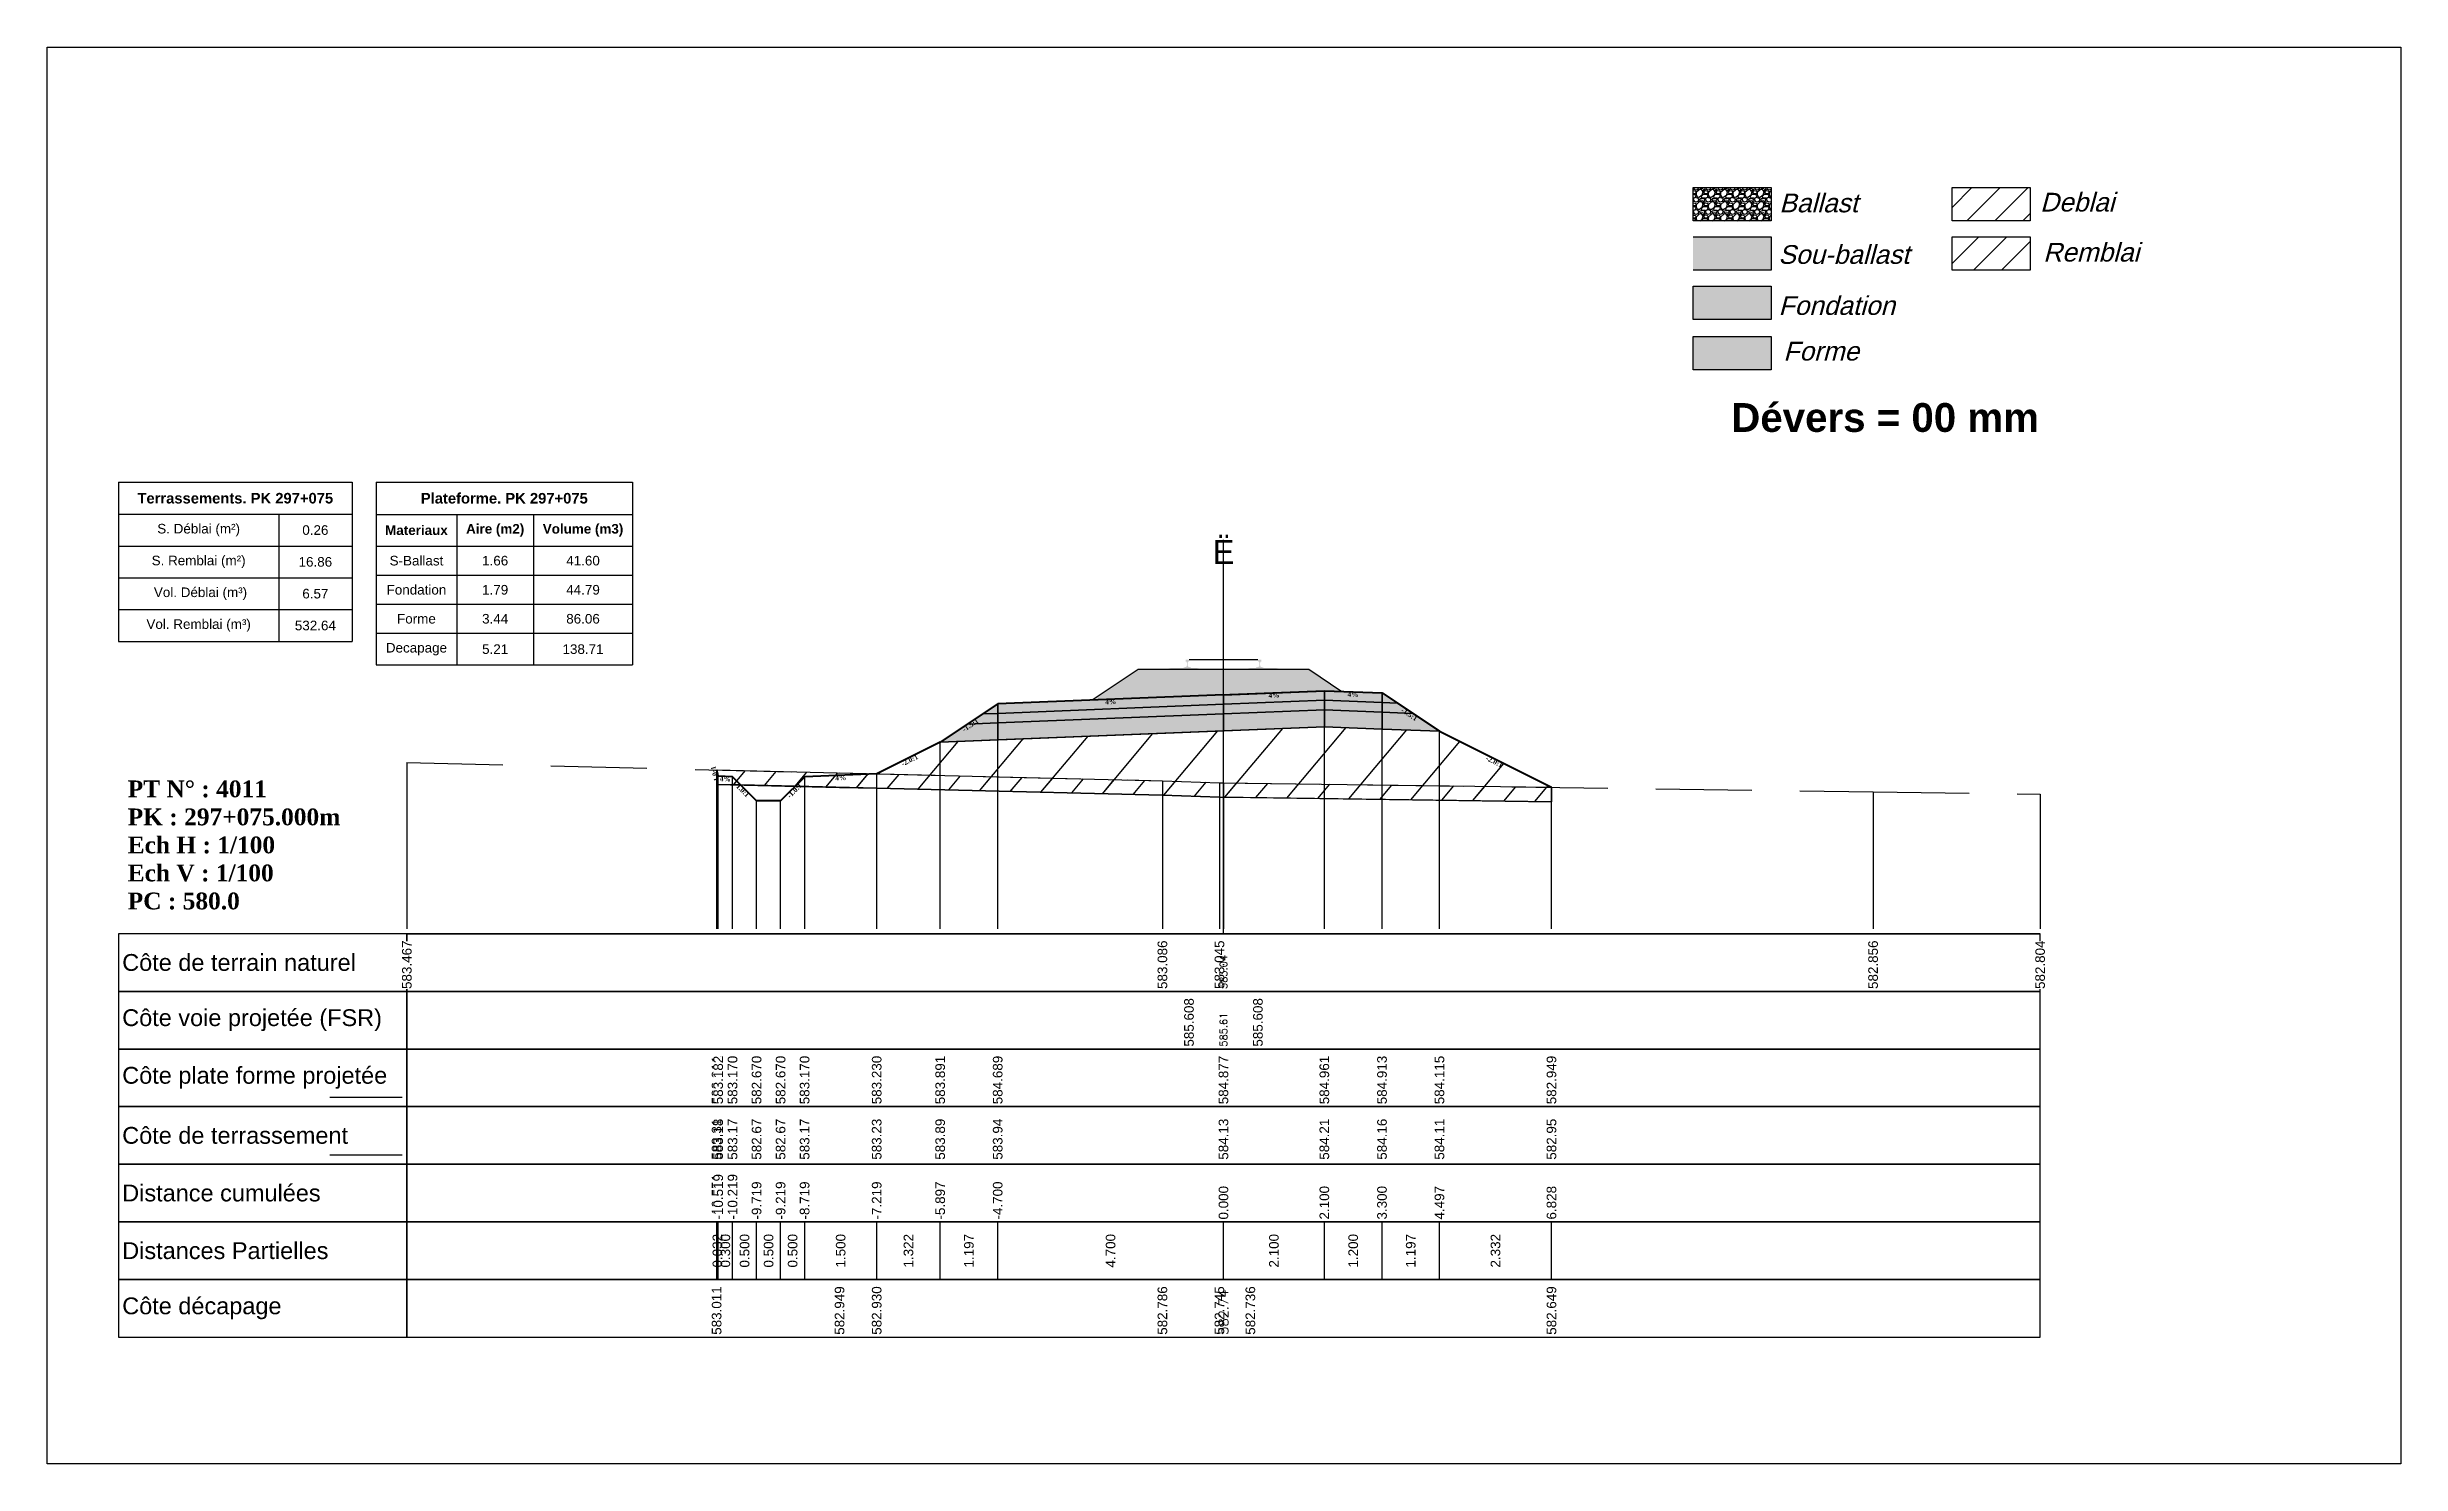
# Model space of a CAD drawing. Header units: millimetres. Extents: x 2762 to 3076, y 916 to 3305.
# Drawn here: x 3026.54 to 3075.54, y 1603.65 to 1633.15 of the extents above; entities that cross this region are included whole.
import ezdxf

# ---------------------------------------------------------------- set-up
doc = ezdxf.new("R2010")
doc.units = ezdxf.units.MM
doc.header["$LTSCALE"] = 2
doc.linetypes.add('CACHE', pattern=[9.525, 6.35, -3.175])
doc.linetypes.add('DASHED', pattern=[0.75, 0.5, -0.25])
for name, color, linetype in [('C-ANNO-TABL', 1, 'Continuous'), ('C-ANNO-TABL-TEXT', 150, 'Continuous'), ('C-ANNO-TABL-TITL', 150, 'Continuous'), ('C-ANNO-TABL-TTBL', 5, 'Continuous'), ('C-ROAD-CORR', 5, 'Continuous'), ('C-ROAD-SCTN', 7, 'Continuous')]:
    doc.layers.add(name, color=color, linetype=linetype)
doc.styles.add('ARIAL', font='arial.ttf')
doc.styles.add('C3D_Etiquette', font='romans.shx')
doc.styles.add('C3D_Profil_Travers', font='romans.shx')
doc.styles.get("Standard").update_dxf_attribs({"font": 'arial.ttf'})

msp = doc.modelspace()

# ---------------------------------------------------------------- texts
at = {"insert": (3061.599, 1625.733), "char_height": 0.6, "attachment_point": 1}
msp.add_mtext_dynamic_manual_height_columns('{\\fArial|b1|i0|c0|p34;Dévers = 00 mm}', width=8.82587, gutter_width=1.25, heights=[0], dxfattribs=at)
at = {"color": 7, "linetype": 'Continuous', "lineweight": -3}
for s, insert, char_height, attachment_point, style in [('{\\fWingdings|b0|i0|c2|p0;Ë}', (3051.03, 1622.384), 0.5, 8, 'C3D_Profil_Travers'), ('{\\fTimes New Roman|b1|i0|c0|p18;PT N° : 4011\\PPK : 297+075.000m\\PEch H : 1/100\\PEch V : 1/100\\PPC : 580.0}', (3028.218, 1615.184), 0.35, 7, 'C3D_Profil_Travers'), ('{\\fArial|b0|i0|c0|p34;Côte de terrain naturel}', (3028.104, 1614.084), 0.35, 4, 'C3D_Etiquette'), ('{\\fArial|b0|i0|c0|p34;Côte plate forme projetée}', (3028.104, 1611.684), 0.35, 4, 'C3D_Etiquette'), ('{\\fArial|b0|i0|c0|p34;Côte de terrassement}', (3028.104, 1610.484), 0.35, 4, 'C3D_Etiquette'), ('{\\fArial|b0|i0|c0|p34;Distance cumulées}', (3028.104, 1609.284), 0.35, 4, 'C3D_Etiquette'), ('{\\fArial|b0|i0|c0|p34;Distances Partielles}', (3028.104, 1608.084), 0.35, 4, 'C3D_Etiquette'), ('{\\fArial|b0|i0|c0|p34;Côte décapage}', (3028.104, 1606.884), 0.35, 4, 'C3D_Etiquette')]:
    msp.add_mtext(s, dxfattribs=dict(at, insert=insert, char_height=char_height, attachment_point=attachment_point, style=style))
at = {"color": 7, "linetype": 'Continuous', "lineweight": -3, "char_height": 0.1, "style": 'C3D_Etiquette'}
for s, insert, width, attachment_point, rotation in [('{\\fTimes New Roman|b1|i0|c0|p18;4%}', (3048.68, 1619.563), 0.42071, 2, 2.2906), ('{\\fTimes New Roman|b1|i0|c0|p18;4%}', (3052.08, 1619.699), 0.37094, 2, 2.2906), ('{\\fTimes New Roman|b1|i0|c0|p18;4%}', (3053.729, 1619.717), 0.42071, 2, 357.7094), ('{\\fTimes New Roman|b1|i0|c0|p18;-1.5:1}', (3045.733, 1619.07), 0.34598, 2, 33.6901), ('{\\fTimes New Roman|b1|i0|c0|p18;-1.5:1}', (3054.926, 1619.294), 0.34598, 2, 326.3099), ('{\\fTimes New Roman|b1|i0|c0|p18;1.0:1}', (3040.491, 1618.029), 0.29446, 8, 104.0362), ('{\\fTimes New Roman|b1|i0|c0|p18;4%}', (3043.061, 1617.98), 0.42071, 2, 2.2906), ('{\\fTimes New Roman|b1|i0|c0|p18;-2.0:1}', (3044.474, 1618.341), 0.34598, 2, 26.5651), ('{\\fTimes New Roman|b1|i0|c0|p18;-2.0:1}', (3056.69, 1618.312), 0.34598, 2, 333.4349), ('{\\fTimes New Roman|b1|i0|c0|p18;4%}', (3040.661, 1617.956), 0.37094, 2, 357.7094), ('{\\fTimes New Roman|b1|i0|c0|p18;1.0:1}', (3041.058, 1617.701), 0.29001, 2, 315), ('{\\fTimes New Roman|b1|i0|c0|p18;-1.0:1}', (3042.064, 1617.701), 0.34598, 2, 45)]:
    msp.add_mtext(s, dxfattribs=dict(at, insert=insert, width=width, attachment_point=attachment_point, rotation=rotation))
at = {"color": 7, "linetype": 'Continuous', "lineweight": -3, "insert": (3028.104, 1612.884), "char_height": 0.35, "attachment_point": 4}
msp.add_mtext('{\\fArial|b0|i0|c0|p34;Côte voie projetée (FSR)}', dxfattribs=at)
at = {"color": 7, "linetype": 'Continuous', "lineweight": -3, "rotation": 90, "style": 'C3D_Profil_Travers'}
for s, insert, char_height, attachment_point in [('585.61', (3051.03, 1612.334), 0.15, 4), ('{\\fArial|b0|i0|c0|p34;583.31}', (3040.479, 1609.979), 0.2, 4), ('{\\fArial|b0|i0|c0|p34;583.18}', (3040.511, 1609.979), 0.2, 4), ('{\\fArial|b0|i0|c0|p34;583.17}', (3040.811, 1609.979), 0.2, 4), ('{\\fArial|b0|i0|c0|p34;582.67}', (3041.311, 1609.979), 0.2, 4), ('{\\fArial|b0|i0|c0|p34;582.67}', (3041.811, 1609.979), 0.2, 4), ('{\\fArial|b0|i0|c0|p34;583.17}', (3042.311, 1609.979), 0.2, 4), ('{\\fArial|b0|i0|c0|p34;583.23}', (3043.811, 1609.979), 0.2, 4), ('{\\fArial|b0|i0|c0|p34;583.89}', (3045.133, 1609.979), 0.2, 4), ('{\\fArial|b0|i0|c0|p34;583.94}', (3046.33, 1609.979), 0.2, 4), ('{\\fArial|b0|i0|c0|p34;584.13}', (3051.03, 1609.979), 0.2, 4), ('{\\fArial|b0|i0|c0|p34;584.21}', (3053.13, 1609.979), 0.2, 4), ('{\\fArial|b0|i0|c0|p34;584.16}', (3054.33, 1609.979), 0.2, 4), ('{\\fArial|b0|i0|c0|p34;584.11}', (3055.526, 1609.979), 0.2, 4), ('{\\fArial|b0|i0|c0|p34;582.95}', (3057.858, 1609.979), 0.2, 4), ('{\\fArial|b0|i0|c0|p34;0.032}', (3040.495, 1608.084), 0.2, 5), ('{\\fArial|b0|i0|c0|p34;0.300}', (3040.661, 1608.084), 0.2, 5), ('{\\fArial|b0|i0|c0|p34;0.500}', (3041.061, 1608.084), 0.2, 5), ('{\\fArial|b0|i0|c0|p34;0.500}', (3041.561, 1608.084), 0.2, 5), ('{\\fArial|b0|i0|c0|p34;0.500}', (3042.061, 1608.084), 0.2, 5), ('{\\fArial|b0|i0|c0|p34;1.500}', (3043.061, 1608.084), 0.2, 5), ('{\\fArial|b0|i0|c0|p34;1.322}', (3044.472, 1608.084), 0.2, 5), ('{\\fArial|b0|i0|c0|p34;1.197}', (3045.731, 1608.084), 0.2, 5), ('{\\fArial|b0|i0|c0|p34;4.700}', (3048.68, 1608.084), 0.2, 5), ('{\\fArial|b0|i0|c0|p34;2.100}', (3052.08, 1608.084), 0.2, 5), ('{\\fArial|b0|i0|c0|p34;1.200}', (3053.73, 1608.084), 0.2, 5), ('{\\fArial|b0|i0|c0|p34;1.197}', (3054.928, 1608.084), 0.2, 5), ('{\\fArial|b0|i0|c0|p34;2.332}', (3056.692, 1608.084), 0.2, 5)]:
    msp.add_mtext(s, dxfattribs=dict(at, insert=insert, char_height=char_height, attachment_point=attachment_point))
at = {"layer": 'C-ANNO-TABL-TEXT', "color": 7, "style": 'ARIAL', "oblique": 15}
for s, p in [('Ballast', (3062.599, 1629.705)), ('Deblai', (3068.029, 1629.721)), ('Sou-ballast', (3062.579, 1628.632)), ('Remblai', (3068.093, 1628.679)), ('Fondation', (3062.584, 1627.569)), ('Forme', (3062.684, 1626.619))]:
    msp.add_text(s, height=0.39, dxfattribs=at).set_placement(p)
at = {"layer": 'C-ANNO-TABL-TEXT', "color": 7, "linetype": 'Continuous', "lineweight": -3, "char_height": 0.2, "attachment_point": 5, "style": 'ARIAL'}
for s, insert in [('{\\fArial|b0|i0|c0|p34;\\C7;0.26}', (3032.125, 1623.088)), ('{\\fArial|b0|i0|c0|p34;\\C7;16.86}', (3032.125, 1622.426)), ('{\\fArial|b0|i0|c0|p34;\\C7;S-Ballast}', (3034.229, 1622.451)), ('{\\fArial|b0|i0|c0|p34;\\C7;1.66}', (3035.868, 1622.451)), ('{\\C18;\\c0;41.60}', (3037.697, 1622.451)), ('{\\fArial|b0|i0|c0|p34;\\C7;Fondation}', (3034.229, 1621.845)), ('{\\fArial|b0|i0|c0|p34;\\C7;1.79}', (3035.868, 1621.845)), ('{\\C18;\\c0;44.79}', (3037.697, 1621.845)), ('{\\fArial|b0|i0|c0|p34;\\C7;6.57}', (3032.125, 1621.764)), ('{\\fArial|b0|i0|c0|p34;\\C7;532.64}', (3032.125, 1621.101)), ('{\\fArial|b0|i0|c0|p34;\\C7;Forme}', (3034.229, 1621.241)), ('{\\fArial|b0|i0|c0|p34;\\C7;3.44}', (3035.868, 1621.241)), ('{\\C18;\\c0;86.06}', (3037.697, 1621.241)), ('{\\fArial|b0|i0|c0|p34;\\C7;Decapage}', (3034.229, 1620.609)), ('{\\fArial|b0|i0|c0|p34;\\C7;5.21}', (3035.868, 1620.609)), ('{\\C18;\\c0;138.71}', (3037.697, 1620.609))]:
    msp.add_mtext(s, dxfattribs=dict(at, insert=insert))
at = {"layer": 'C-ANNO-TABL-TITL', "color": 7, "linetype": 'Continuous', "lineweight": -3, "attachment_point": 5, "style": 'ARIAL'}
for s, insert, char_height in [('{\\fArial|b1|i0|c0|p34;\\C7;Terrassements. PK 297+075}', (3030.458, 1623.751), 0.22), ('{\\fArial|b1|i0|c0|p34;\\C18;\\c0;Plateforme. PK 297+075}', (3036.058, 1623.75), 0.22), ('{\\fArial|b0|i0|c0|p34;\\C7;S. Déblai (m²) }', (3029.695, 1623.088), 0.2), ('{\\fArial|b1|i0|c0|p34;\\C7;Materiaux   }', (3034.229, 1623.085), 0.2), ('{\\fArial|b1|i0|c0|p34;\\C7;Aire (m2)}', (3035.868, 1623.085), 0.2), ('{\\fArial|b1|i0|c0|p34;\\C7;Volume (m3)}', (3037.697, 1623.085), 0.2), ('{\\fArial|b0|i0|c0|p34;\\C7;S. Remblai (m²) }', (3029.695, 1622.426), 0.2), ('{\\fArial|b0|i0|c0|p34;\\C7; Vol. Déblai (m³) }', (3029.695, 1621.764), 0.2), ('{\\fArial|b0|i0|c0|p34;\\C7;Vol. Remblai (m³)}', (3029.695, 1621.101), 0.2)]:
    msp.add_mtext(s, dxfattribs=dict(at, insert=insert, char_height=char_height))

# ---------------------------------------------------------------- hatches: boundary and pattern name
h = msp.add_hatch(color=11)
h.dxf.hatch_style = 1
h.paths.add_polyline_path([(3062.431, 1629.191), (3060.805, 1629.191), (3060.805, 1628.499), (3062.431, 1628.499)])
h = msp.add_hatch(color=30)
h.dxf.hatch_style = 1
h.paths.add_polyline_path([(3062.431, 1628.164), (3060.805, 1628.164), (3060.805, 1627.472), (3062.431, 1627.472)])
h = msp.add_hatch(color=83)
h.dxf.hatch_style = 1
h.paths.add_polyline_path([(3062.431, 1627.118), (3060.805, 1627.118), (3060.805, 1626.426), (3062.431, 1626.426)])
at = {"linetype": 'Continuous', "lineweight": -3}
h = msp.add_hatch(dxfattribs=at)
h.set_pattern_fill('GRAVEL', color=252, scale=0.009, style=0)
h.set_pattern_definition([(228.0128, (3048.461781, 1619.779869), (-1.8288, -2.0574), [0.030755, -3.0447435]), (184.96974, (3048.441207, 1619.757009), (2.743199999, 0.228600013), [0.0527764, -5.2248644]), (132.51045, (3048.388629, 1619.752437), (2.286, -2.5146), [0.0372133, -3.684125]), (267.2737, (3048.299475, 1619.695287), (0.2286, 4.572), [0.0480604, -4.7579794]), (292.83365, (3048.297189, 1619.647281), (-1.143, 2.7432), [0.047127, -4.6655827]), (357.2737, (3048.315477, 1619.603847), (-4.572, 0.2286), [0.0480604, -4.7579794]), (37.69424, (3048.363483, 1619.6015606), (-2.9718, -2.286), [0.0635574, -6.2921804]), (72.25533, (3048.413775, 1619.6404226), (1.6002, 5.0292), [0.0600048, -5.940473]), (121.42957, (3048.432063, 1619.697573), (-1.8288, 2.9718), [0.048223, -4.774099]), (175.23636, (3048.406917, 1619.73872), (2.5146, -0.2286), [0.055054, -2.697654]), (222.39744, (3048.352053, 1619.7432926), (-2.7432, -2.5146), [0.071197, -7.0485095]), (138.81407, (3048.52579, 1619.693), (-1.6002, 1.3716), [0.0243004, -2.405751]), (171.46923, (3048.507501, 1619.709003), (2.9718, -0.4572), [0.0462314, -4.5769175]), (225, (3048.46178, 1619.71586), (-3e-17, -0.2286), [0.032329, -0.29096]), (203.1986, (3048.44578, 1619.743293), (1.143, 0.4572), [0.01741, -1.723556]), (291.8014, (3048.429777, 1619.736435), (-0.2286, 0.6858), [0.024621, -1.206428]), (30.9638, (3048.43892, 1619.713575), (0.6858, 0.4572), [0.039989, -1.292967]), (161.565, (3048.47321, 1619.73415), (0.4572, -0.2286), [0.028916, -0.693981]), (16.38954, (3048.297189, 1619.736435), (2.286, 0.6858), [0.040508, -4.0102944]), (70.34618, (3048.336051, 1619.747865), (-0.9144, -2.5146), [0.033984, -3.3643994]), (293.1986, (3048.47321, 1619.77987), (-0.4572, 1.143), [0.034819, -1.7061465]), (343.61046, (3048.486927, 1619.747865), (-2.286, 0.6858), [0.040508, -4.0102944]), (339.44395, (3048.29719, 1619.594703), (-1.143, 0.4572), [0.039063, -1.914096]), (294.77514, (3048.333765, 1619.580987), (-1.143, 2.5146), [0.0327305, -3.2403234]), (66.8014, (3048.475497, 1619.55127), (0.4572, 1.143), [0.034819, -1.7061465]), (17.35402, (3048.489213, 1619.583273), (-2.9718, -0.9144), [0.0383204, -3.793714]), (69.44395, (3048.363483, 1619.551269), (-0.4572, -1.143), [0.0195316, -1.933628]), (101.3099, (3048.46178, 1619.55127), (-0.2286, 0.9144), [0.011656, -1.1539795]), (165.9638, (3048.459495, 1619.5627), (0.6858, -0.2286), [0.047127, -0.895415]), (186.009, (3048.413775, 1619.574129), (2.286, 0.2286), [0.043674, -4.323723]), (303.69, (3048.43892, 1619.693), (-0.2286, 0.4572), [0.032969, -0.79126]), (353.15723, (3048.457209, 1619.665569), (3.8862, -0.4572), [0.05756, -5.698441]), (60.9454, (3048.51436, 1619.65871), (-0.9144, -1.6002), [0.023536, -2.330045]), (90, (3048.5258, 1619.67928), (-0.2286, 0.2286), [0.013716, -0.214884]), (120.25644, (3048.409203, 1619.580987), (0.9144, -1.6002), [0.031758, -3.1440547]), (48.0128, (3048.393201, 1619.608419), (1.8288, 2.0574), [0.06151, -3.0139886]), (0, (3048.43435, 1619.65414), (0.2286, 0.2286), [0.059436, -0.169164]), (325.30485, (3048.493785, 1619.654139), (2.286, -1.6002), [0.036145, -3.5783385]), (254.0546, (3048.523503, 1619.633565), (-0.2286, -0.9144), [0.033285, -1.6309485]), (207.64598, (3048.514359, 1619.601561), (-4.3434, -2.286), [0.054193, -5.365122]), (175.42608, (3048.466353, 1619.576415), (-2.9718, 0.2286), [0.0573327, -5.675926])])
h.paths.add_polyline_path([(3048.297, 1619.551), (3049.255, 1620.19), (3052.805, 1620.19), (3053.494, 1619.73), (3053.13, 1619.745)])
msp.add_hatch(color=254, dxfattribs=at).paths.add_polyline_path([(3049.812, 1620.008), (3049.812, 1620.193), (3049.927, 1620.214), (3050.275, 1620.214), (3050.275, 1620.22), (3050.201, 1620.22), (3050.201, 1620.229), (3050.202, 1620.23), (3050.204, 1620.231), (3050.205, 1620.232), (3050.225, 1620.233), (3050.228, 1620.234), (3050.231, 1620.235), (3050.259, 1620.245), (3050.262, 1620.247), (3050.263, 1620.248), (3050.264, 1620.249), (3050.265, 1620.253), (3050.266, 1620.261), (3050.267, 1620.27), (3050.268, 1620.28), (3050.268, 1620.304), (3050.267, 1620.32), (3050.267, 1620.326), (3050.266, 1620.332), (3050.265, 1620.337), (3050.265, 1620.338), (3050.264, 1620.342), (3050.263, 1620.344), (3050.262, 1620.345), (3050.261, 1620.346), (3050.26, 1620.347), (3050.244, 1620.353), (3050.242, 1620.354), (3050.241, 1620.355), (3050.24, 1620.357), (3050.24, 1620.359), (3050.24, 1620.377), (3050.241, 1620.382), (3050.242, 1620.384), (3050.244, 1620.386), (3050.246, 1620.388), (3050.249, 1620.389), (3050.25, 1620.39), (3050.254, 1620.39), (3050.258, 1620.391), (3050.261, 1620.391), (3050.265, 1620.391), (3050.27, 1620.391), (3050.273, 1620.391), (3050.276, 1620.392), (3050.28, 1620.391), (3050.283, 1620.391), (3050.287, 1620.391), (3050.292, 1620.391), (3050.295, 1620.391), (3050.299, 1620.39), (3050.303, 1620.39), (3050.304, 1620.389), (3050.306, 1620.388), (3050.309, 1620.386), (3050.311, 1620.384), (3050.312, 1620.382), (3050.312, 1620.377), (3050.312, 1620.359), (3050.312, 1620.357), (3050.312, 1620.355), (3050.311, 1620.354), (3050.309, 1620.353), (3050.293, 1620.347), (3050.292, 1620.346), (3050.29, 1620.345), (3050.289, 1620.344), (3050.289, 1620.342), (3050.288, 1620.338), (3050.287, 1620.337), (3050.287, 1620.332), (3050.286, 1620.326), (3050.285, 1620.32), (3050.285, 1620.304), (3050.285, 1620.28), (3050.286, 1620.27), (3050.287, 1620.261), (3050.288, 1620.253), (3050.289, 1620.249), (3050.29, 1620.248), (3050.291, 1620.247), (3050.293, 1620.245), (3050.322, 1620.235), (3050.325, 1620.234), (3050.328, 1620.233), (3050.348, 1620.232), (3050.349, 1620.231), (3050.35, 1620.23), (3050.351, 1620.229), (3050.351, 1620.22), (3050.277, 1620.22), (3050.277, 1620.214), (3050.481, 1620.214), (3050.613, 1620.183), (3051.447, 1620.183), (3051.578, 1620.214), (3051.782, 1620.214), (3051.782, 1620.22), (3051.708, 1620.22), (3051.708, 1620.229), (3051.709, 1620.23), (3051.711, 1620.231), (3051.712, 1620.232), (3051.732, 1620.233), (3051.735, 1620.234), (3051.738, 1620.235), (3051.766, 1620.245), (3051.769, 1620.247), (3051.77, 1620.248), (3051.771, 1620.249), (3051.772, 1620.253), (3051.773, 1620.261), (3051.774, 1620.27), (3051.775, 1620.28), (3051.775, 1620.304), (3051.774, 1620.32), (3051.774, 1620.326), (3051.773, 1620.332), (3051.772, 1620.337), (3051.772, 1620.338), (3051.771, 1620.342), (3051.77, 1620.344), (3051.769, 1620.345), (3051.768, 1620.346), (3051.767, 1620.347), (3051.751, 1620.353), (3051.749, 1620.354), (3051.748, 1620.355), (3051.747, 1620.357), (3051.747, 1620.359), (3051.747, 1620.377), (3051.748, 1620.382), (3051.749, 1620.384), (3051.751, 1620.386), (3051.753, 1620.388), (3051.756, 1620.389), (3051.757, 1620.39), (3051.761, 1620.39), (3051.765, 1620.391), (3051.768, 1620.391), (3051.772, 1620.391), (3051.777, 1620.391), (3051.78, 1620.391), (3051.783, 1620.392), (3051.787, 1620.391), (3051.79, 1620.391), (3051.794, 1620.391), (3051.799, 1620.391), (3051.802, 1620.391), (3051.806, 1620.39), (3051.81, 1620.39), (3051.811, 1620.389), (3051.813, 1620.388), (3051.816, 1620.386), (3051.818, 1620.384), (3051.819, 1620.382), (3051.819, 1620.377), (3051.819, 1620.359), (3051.819, 1620.357), (3051.819, 1620.355), (3051.818, 1620.354), (3051.816, 1620.353), (3051.8, 1620.347), (3051.799, 1620.346), (3051.797, 1620.345), (3051.796, 1620.344), (3051.796, 1620.342), (3051.795, 1620.338), (3051.794, 1620.337), (3051.794, 1620.332), (3051.793, 1620.326), (3051.792, 1620.32), (3051.792, 1620.304), (3051.792, 1620.28), (3051.793, 1620.27), (3051.794, 1620.261), (3051.795, 1620.253), (3051.796, 1620.249), (3051.797, 1620.248), (3051.798, 1620.247), (3051.8, 1620.245), (3051.829, 1620.235), (3051.832, 1620.234), (3051.835, 1620.233), (3051.855, 1620.232), (3051.856, 1620.231), (3051.857, 1620.23), (3051.858, 1620.229), (3051.858, 1620.22), (3051.784, 1620.22), (3051.784, 1620.214), (3052.132, 1620.214), (3052.247, 1620.193), (3052.247, 1620.008)])
h = msp.add_hatch(color=30, dxfattribs=at)
h.paths.add_polyline_path([(3054.33, 1619.297), (3054.33, 1619.497), (3054.649, 1619.484), (3054.968, 1619.271)])
h.paths.add_polyline_path([(3053.13, 1619.345), (3053.13, 1619.545), (3054.33, 1619.497), (3054.33, 1619.297)])
h.paths.add_polyline_path([(3051.03, 1619.261), (3051.03, 1619.461), (3053.13, 1619.545), (3053.13, 1619.345)])
h.paths.add_polyline_path([(3046.33, 1619.073), (3046.33, 1619.273), (3051.03, 1619.461), (3051.03, 1619.261)])
h.paths.add_polyline_path([(3045.691, 1619.047), (3046.01, 1619.26), (3046.33, 1619.273), (3046.33, 1619.073)])
h = msp.add_hatch(color=11, dxfattribs=at)
h.paths.add_polyline_path([(3054.33, 1619.497), (3054.33, 1619.697), (3054.649, 1619.484)])
h.paths.add_polyline_path([(3053.13, 1619.545), (3053.13, 1619.745), (3054.33, 1619.697), (3054.33, 1619.497)])
h.paths.add_polyline_path([(3051.03, 1619.461), (3051.03, 1619.661), (3053.13, 1619.745), (3053.13, 1619.545)])
h.paths.add_polyline_path([(3046.33, 1619.273), (3046.33, 1619.473), (3051.03, 1619.661), (3051.03, 1619.461)])
h.paths.add_polyline_path([(3046.01, 1619.26), (3046.33, 1619.473), (3046.33, 1619.273)])
h = msp.add_hatch(dxfattribs=at)
h.set_pattern_fill('_U', color=3, angle=50, style=0, pattern_type=0)
h.set_pattern_definition([(50, (3042.112, 1617.7549), (-0.766044, 0.64279), [])])
h.paths.add_polyline_path([(3042.112, 1617.755), (3042.311, 1617.954), (3043.811, 1618.014), (3045.133, 1618.675), (3053.13, 1618.995), (3055.526, 1618.899), (3057.858, 1617.733), (3057.858, 1617.433), (3050.946, 1617.529), (3049.759, 1617.569)])
h.paths.add_polyline_path([(3040.479, 1617.795), (3040.479, 1618.095), (3040.511, 1617.966), (3040.811, 1617.954), (3040.982, 1617.782)])
h = msp.add_hatch(color=83, dxfattribs=at)
h.paths.add_polyline_path([(3054.33, 1618.947), (3054.33, 1619.297), (3054.968, 1619.271), (3055.526, 1618.899)])
h.paths.add_polyline_path([(3053.13, 1618.995), (3053.13, 1619.345), (3054.33, 1619.297), (3054.33, 1618.947)])
h.paths.add_polyline_path([(3051.03, 1618.911), (3051.03, 1619.261), (3053.13, 1619.345), (3053.13, 1618.995)])
h.paths.add_polyline_path([(3046.33, 1618.723), (3046.33, 1619.073), (3051.03, 1619.261), (3051.03, 1618.911)])
h.paths.add_polyline_path([(3045.133, 1618.675), (3045.691, 1619.047), (3046.33, 1619.073), (3046.33, 1618.723)])
h = msp.add_hatch(dxfattribs=at)
h.set_pattern_fill('_U', color=150, scale=0.5, angle=50, style=0, pattern_type=0)
h.set_pattern_definition([(50, (3042.11204, 1617.7549), (-0.383022, 0.321394), [])])
h.paths.add_polyline_path([(3042.112, 1617.755), (3042.311, 1617.954), (3043.811, 1618.014), (3049.759, 1617.869), (3050.946, 1617.829), (3057.858, 1617.733), (3057.858, 1617.433), (3050.946, 1617.529), (3049.759, 1617.569)])
h.paths.add_polyline_path([(3040.479, 1618.095), (3043.811, 1618.014), (3042.311, 1617.954), (3042.112, 1617.755), (3040.982, 1617.782), (3040.811, 1617.954), (3040.511, 1617.966)])
h.paths.add_polyline_path([(3040.479, 1617.795), (3040.479, 1618.095), (3040.511, 1617.966), (3040.811, 1617.954), (3040.982, 1617.782)])

# ---------------------------------------------------------------- linework, layer by layer
for p, q in [((3060.805, 1630.219), (3062.431, 1630.219)), ((3060.805, 1630.219), (3062.431, 1630.219)), ((3060.805, 1629.527), (3060.805, 1630.219)), ((3062.431, 1630.219), (3062.431, 1629.527)), ((3062.431, 1630.219), (3062.431, 1629.527)), ((3066.198, 1630.219), (3067.824, 1630.219)), ((3066.198, 1629.527), (3066.198, 1630.219)), ((3067.824, 1630.219), (3067.824, 1629.527)), ((3062.431, 1629.527), (3060.805, 1629.527)), ((3062.431, 1629.527), (3060.805, 1629.527)), ((3067.824, 1629.527), (3066.198, 1629.527)), ((3060.805, 1629.191), (3062.431, 1629.191)), ((3062.431, 1629.191), (3062.431, 1628.499)), ((3066.198, 1629.191), (3067.824, 1629.191)), ((3066.198, 1628.499), (3066.198, 1629.191)), ((3067.824, 1629.191), (3067.824, 1628.499)), ((3062.431, 1628.499), (3060.805, 1628.499)), ((3067.824, 1628.499), (3066.198, 1628.499)), ((3060.805, 1628.164), (3062.431, 1628.164)), ((3060.805, 1627.472), (3060.805, 1628.164)), ((3062.431, 1628.164), (3062.431, 1627.472)), ((3062.431, 1627.472), (3060.805, 1627.472)), ((3060.805, 1627.118), (3062.431, 1627.118)), ((3060.805, 1626.426), (3060.805, 1627.118)), ((3062.431, 1627.118), (3062.431, 1626.426)), ((3062.431, 1626.426), (3060.805, 1626.426))]:
    msp.add_line(p, q)
at = {"linetype": 'Continuous'}
for p, q in [((3060.808, 1630.172), (3060.805, 1630.173)), ((3060.805, 1630.17), (3060.808, 1630.172)), ((3060.845, 1630.144), (3060.805, 1630.15)), ((3060.805, 1630.104), (3060.855, 1630.098)), ((3060.805, 1630.083), (3060.831, 1630.083)), ((3060.857, 1630.019), (3060.805, 1629.992)), ((3060.808, 1629.918), (3060.805, 1629.919)), ((3060.805, 1629.916), (3060.808, 1629.918)), ((3060.845, 1629.89), (3060.805, 1629.896)), ((3060.805, 1629.85), (3060.855, 1629.844)), ((3060.805, 1629.829), (3060.831, 1629.829)), ((3060.857, 1629.765), (3060.805, 1629.738)), ((3060.809, 1629.969), (3060.824, 1629.934)), ((3060.81, 1629.969), (3060.826, 1630.005)), ((3060.81, 1629.715), (3060.826, 1629.751)), ((3060.811, 1630.219), (3060.824, 1630.188)), ((3060.823, 1630.188), (3060.866, 1630.175)), ((3060.823, 1629.934), (3060.866, 1629.921)), ((3060.826, 1630.005), (3060.867, 1630.018)), ((3060.826, 1629.751), (3060.867, 1629.764)), ((3060.83, 1630.086), (3060.864, 1630.063)), ((3060.83, 1629.832), (3060.864, 1629.809)), ((3060.868, 1630.128), (3060.847, 1630.145)), ((3060.868, 1629.874), (3060.847, 1629.891)), ((3060.854, 1630.088), (3060.867, 1630.111)), ((3060.864, 1630.061), (3060.854, 1630.025)), ((3060.854, 1629.834), (3060.867, 1629.857)), ((3060.864, 1629.807), (3060.854, 1629.771)), ((3060.866, 1630.175), (3060.91, 1630.188)), ((3060.866, 1630.016), (3060.907, 1630.001)), ((3060.866, 1629.921), (3060.91, 1629.934)), ((3060.866, 1629.762), (3060.907, 1629.747)), ((3060.869, 1630.129), (3060.867, 1630.076)), ((3060.867, 1630.111), (3060.867, 1630.127)), ((3060.867, 1630.076), (3060.887, 1630.028)), ((3060.869, 1629.875), (3060.867, 1629.822)), ((3060.867, 1629.857), (3060.867, 1629.873)), ((3060.867, 1629.822), (3060.887, 1629.774)), ((3060.934, 1630.175), (3060.875, 1630.122)), ((3060.934, 1629.921), (3060.875, 1629.868)), ((3060.887, 1630.025), (3060.94, 1630.022)), ((3060.887, 1629.771), (3060.94, 1629.768)), ((3060.906, 1630.003), (3060.921, 1629.97)), ((3060.906, 1629.749), (3060.921, 1629.716)), ((3060.91, 1630.187), (3060.921, 1630.219)), ((3060.91, 1629.933), (3060.923, 1629.969)), ((3060.987, 1630.175), (3060.926, 1630.18)), ((3060.987, 1629.921), (3060.926, 1629.926)), ((3060.967, 1629.939), (3060.939, 1629.969)), ((3060.94, 1630.025), (3060.996, 1630.068)), ((3060.94, 1629.969), (3060.948, 1629.989)), ((3060.94, 1629.771), (3060.996, 1629.814)), ((3060.967, 1630.193), (3060.943, 1630.219)), ((3060.996, 1629.989), (3060.948, 1629.984)), ((3061.01, 1630.199), (3060.952, 1630.194)), ((3061.01, 1629.945), (3060.952, 1629.94)), ((3060.974, 1630.033), (3061.019, 1630.083)), ((3060.974, 1629.779), (3061.019, 1629.829)), ((3060.993, 1630.003), (3060.975, 1630.034)), ((3060.993, 1629.749), (3060.975, 1629.78)), ((3061.014, 1630.131), (3060.986, 1630.176)), ((3061.014, 1629.877), (3060.986, 1629.922)), ((3061.055, 1629.999), (3060.991, 1630.004)), ((3061.055, 1629.745), (3060.991, 1629.75)), ((3060.996, 1630.068), (3061.016, 1630.132)), ((3061.047, 1629.982), (3060.996, 1629.994)), ((3060.996, 1629.814), (3061.016, 1629.878)), ((3061.047, 1629.728), (3060.996, 1629.74)), ((3061.013, 1630.175), (3061.023, 1630.15)), ((3061.013, 1629.921), (3061.023, 1629.896)), ((3061.032, 1630.183), (3061.014, 1630.176)), ((3061.032, 1629.929), (3061.014, 1629.922)), ((3061.019, 1630.083), (3061.085, 1630.083)), ((3061.019, 1629.829), (3061.085, 1629.829)), ((3061.024, 1630.149), (3061.062, 1630.172)), ((3061.049, 1630.152), (3061.024, 1630.127)), ((3061.024, 1630.127), (3061.044, 1630.096)), ((3061.024, 1629.895), (3061.062, 1629.918)), ((3061.049, 1629.898), (3061.024, 1629.873)), ((3061.024, 1629.873), (3061.044, 1629.842)), ((3061.044, 1630.219), (3061.026, 1630.198)), ((3061.044, 1630.219), (3061.026, 1630.198)), ((3061.049, 1629.97), (3061.026, 1629.944)), ((3061.062, 1630.172), (3061.031, 1630.182)), ((3061.062, 1629.918), (3061.031, 1629.928)), ((3061.045, 1630.106), (3061.109, 1630.098)), ((3061.045, 1629.852), (3061.109, 1629.844)), ((3061.049, 1629.969), (3061.047, 1629.982)), ((3061.099, 1630.144), (3061.049, 1630.151)), ((3061.099, 1630.144), (3061.049, 1630.151)), ((3061.099, 1629.89), (3061.049, 1629.897)), ((3061.111, 1630.019), (3061.058, 1629.991)), ((3061.111, 1629.765), (3061.058, 1629.737)), ((3061.063, 1629.969), (3061.078, 1629.934)), ((3061.064, 1629.969), (3061.08, 1630.005)), ((3061.064, 1629.715), (3061.08, 1629.751)), ((3061.065, 1630.219), (3061.078, 1630.188)), ((3061.065, 1630.219), (3061.078, 1630.188)), ((3061.077, 1630.188), (3061.12, 1630.175)), ((3061.077, 1630.188), (3061.12, 1630.175)), ((3061.077, 1629.934), (3061.12, 1629.921)), ((3061.08, 1630.005), (3061.121, 1630.018)), ((3061.08, 1629.751), (3061.121, 1629.764)), ((3061.084, 1630.086), (3061.118, 1630.063)), ((3061.084, 1629.832), (3061.118, 1629.809)), ((3061.122, 1630.128), (3061.101, 1630.145)), ((3061.122, 1630.128), (3061.101, 1630.145)), ((3061.122, 1629.874), (3061.101, 1629.891)), ((3061.108, 1630.088), (3061.121, 1630.111)), ((3061.118, 1630.061), (3061.108, 1630.025)), ((3061.108, 1629.834), (3061.121, 1629.857)), ((3061.118, 1629.807), (3061.108, 1629.771)), ((3061.12, 1630.175), (3061.164, 1630.188)), ((3061.12, 1630.175), (3061.164, 1630.188)), ((3061.12, 1630.016), (3061.161, 1630.001)), ((3061.12, 1629.921), (3061.164, 1629.934)), ((3061.12, 1629.762), (3061.161, 1629.747)), ((3061.123, 1630.129), (3061.121, 1630.076)), ((3061.123, 1630.129), (3061.121, 1630.076)), ((3061.121, 1630.111), (3061.121, 1630.127)), ((3061.121, 1630.111), (3061.121, 1630.127)), ((3061.121, 1630.076), (3061.141, 1630.028)), ((3061.123, 1629.875), (3061.121, 1629.822)), ((3061.121, 1629.857), (3061.121, 1629.873)), ((3061.121, 1629.822), (3061.141, 1629.774)), ((3061.188, 1630.175), (3061.129, 1630.122)), ((3061.188, 1630.175), (3061.129, 1630.122)), ((3061.188, 1629.921), (3061.129, 1629.868)), ((3061.141, 1630.025), (3061.194, 1630.022)), ((3061.141, 1629.771), (3061.194, 1629.768)), ((3061.16, 1630.003), (3061.175, 1629.97)), ((3061.16, 1629.749), (3061.175, 1629.716)), ((3061.164, 1630.187), (3061.175, 1630.219)), ((3061.164, 1630.187), (3061.175, 1630.219)), ((3061.164, 1629.933), (3061.177, 1629.969)), ((3061.241, 1630.175), (3061.18, 1630.18)), ((3061.241, 1630.175), (3061.18, 1630.18)), ((3061.241, 1629.921), (3061.18, 1629.926)), ((3061.221, 1629.939), (3061.193, 1629.969)), ((3061.194, 1630.025), (3061.25, 1630.068)), ((3061.194, 1630.025), (3061.25, 1630.068)), ((3061.194, 1629.969), (3061.202, 1629.989)), ((3061.194, 1629.771), (3061.25, 1629.814)), ((3061.221, 1630.193), (3061.197, 1630.219)), ((3061.221, 1630.193), (3061.197, 1630.219)), ((3061.25, 1629.989), (3061.202, 1629.984)), ((3061.264, 1630.199), (3061.206, 1630.194)), ((3061.264, 1630.199), (3061.206, 1630.194)), ((3061.264, 1629.945), (3061.206, 1629.94)), ((3061.228, 1630.033), (3061.273, 1630.083)), ((3061.228, 1630.033), (3061.273, 1630.083)), ((3061.228, 1629.779), (3061.273, 1629.829)), ((3061.247, 1630.003), (3061.229, 1630.034)), ((3061.247, 1630.003), (3061.229, 1630.034)), ((3061.247, 1629.749), (3061.229, 1629.78)), ((3061.268, 1630.131), (3061.24, 1630.176)), ((3061.268, 1630.131), (3061.24, 1630.176)), ((3061.268, 1629.877), (3061.24, 1629.922)), ((3061.309, 1629.999), (3061.245, 1630.004)), ((3061.309, 1629.999), (3061.245, 1630.004)), ((3061.309, 1629.745), (3061.245, 1629.75)), ((3061.25, 1630.068), (3061.27, 1630.132)), ((3061.25, 1630.068), (3061.27, 1630.132)), ((3061.301, 1629.982), (3061.25, 1629.994)), ((3061.301, 1629.982), (3061.25, 1629.994)), ((3061.25, 1629.814), (3061.27, 1629.878)), ((3061.301, 1629.728), (3061.25, 1629.74)), ((3061.267, 1630.175), (3061.277, 1630.15)), ((3061.267, 1630.175), (3061.277, 1630.15)), ((3061.267, 1629.921), (3061.277, 1629.896)), ((3061.286, 1630.183), (3061.268, 1630.176)), ((3061.286, 1630.183), (3061.268, 1630.176)), ((3061.286, 1629.929), (3061.268, 1629.922)), ((3061.273, 1630.083), (3061.339, 1630.083)), ((3061.273, 1630.083), (3061.339, 1630.083)), ((3061.273, 1629.829), (3061.339, 1629.829)), ((3061.278, 1630.149), (3061.316, 1630.172)), ((3061.278, 1630.149), (3061.316, 1630.172)), ((3061.303, 1630.152), (3061.278, 1630.127)), ((3061.303, 1630.152), (3061.278, 1630.127)), ((3061.278, 1630.127), (3061.298, 1630.096)), ((3061.278, 1630.127), (3061.298, 1630.096)), ((3061.278, 1629.895), (3061.316, 1629.918)), ((3061.303, 1629.898), (3061.278, 1629.873)), ((3061.278, 1629.873), (3061.298, 1629.842)), ((3061.298, 1630.219), (3061.28, 1630.198)), ((3061.298, 1630.219), (3061.28, 1630.198)), ((3061.303, 1629.97), (3061.28, 1629.944)), ((3061.303, 1629.97), (3061.28, 1629.944)), ((3061.316, 1630.172), (3061.285, 1630.182)), ((3061.316, 1630.172), (3061.285, 1630.182)), ((3061.316, 1629.918), (3061.285, 1629.928)), ((3061.299, 1630.106), (3061.363, 1630.098)), ((3061.299, 1630.106), (3061.363, 1630.098)), ((3061.299, 1629.852), (3061.363, 1629.844)), ((3061.303, 1629.969), (3061.301, 1629.982)), ((3061.303, 1629.969), (3061.301, 1629.982)), ((3061.353, 1630.144), (3061.303, 1630.151)), ((3061.353, 1630.144), (3061.303, 1630.151)), ((3061.353, 1629.89), (3061.303, 1629.897)), ((3061.365, 1630.019), (3061.312, 1629.991)), ((3061.365, 1630.019), (3061.312, 1629.991)), ((3061.365, 1629.765), (3061.312, 1629.737)), ((3061.317, 1629.969), (3061.332, 1629.934)), ((3061.317, 1629.969), (3061.332, 1629.934)), ((3061.318, 1629.969), (3061.334, 1630.005)), ((3061.318, 1629.969), (3061.334, 1630.005)), ((3061.318, 1629.715), (3061.334, 1629.751)), ((3061.319, 1630.219), (3061.332, 1630.188)), ((3061.319, 1630.219), (3061.332, 1630.188)), ((3061.331, 1630.188), (3061.374, 1630.175)), ((3061.331, 1630.188), (3061.374, 1630.175)), ((3061.331, 1629.934), (3061.374, 1629.921)), ((3061.331, 1629.934), (3061.374, 1629.921)), ((3061.334, 1630.005), (3061.375, 1630.018)), ((3061.334, 1630.005), (3061.375, 1630.018)), ((3061.334, 1629.751), (3061.375, 1629.764)), ((3061.338, 1630.086), (3061.372, 1630.063)), ((3061.338, 1630.086), (3061.372, 1630.063)), ((3061.338, 1629.832), (3061.372, 1629.809)), ((3061.376, 1630.128), (3061.355, 1630.145)), ((3061.376, 1630.128), (3061.355, 1630.145)), ((3061.376, 1629.874), (3061.355, 1629.891)), ((3061.362, 1630.088), (3061.375, 1630.111)), ((3061.362, 1630.088), (3061.375, 1630.111)), ((3061.372, 1630.061), (3061.362, 1630.025)), ((3061.372, 1630.061), (3061.362, 1630.025)), ((3061.362, 1629.834), (3061.375, 1629.857)), ((3061.372, 1629.807), (3061.362, 1629.771)), ((3061.374, 1630.175), (3061.418, 1630.188)), ((3061.374, 1630.175), (3061.418, 1630.188)), ((3061.374, 1630.016), (3061.415, 1630.001)), ((3061.374, 1630.016), (3061.415, 1630.001)), ((3061.374, 1629.921), (3061.418, 1629.934)), ((3061.374, 1629.921), (3061.418, 1629.934)), ((3061.374, 1629.762), (3061.415, 1629.747)), ((3061.377, 1630.129), (3061.375, 1630.076)), ((3061.377, 1630.129), (3061.375, 1630.076)), ((3061.375, 1630.111), (3061.375, 1630.127)), ((3061.375, 1630.111), (3061.375, 1630.127)), ((3061.375, 1630.076), (3061.395, 1630.028)), ((3061.375, 1630.076), (3061.395, 1630.028)), ((3061.377, 1629.875), (3061.375, 1629.822)), ((3061.375, 1629.857), (3061.375, 1629.873)), ((3061.375, 1629.822), (3061.395, 1629.774)), ((3061.442, 1630.175), (3061.383, 1630.122)), ((3061.442, 1630.175), (3061.383, 1630.122)), ((3061.442, 1629.921), (3061.383, 1629.868)), ((3061.442, 1629.921), (3061.383, 1629.868)), ((3061.395, 1630.025), (3061.448, 1630.022)), ((3061.395, 1630.025), (3061.448, 1630.022)), ((3061.395, 1629.771), (3061.448, 1629.768)), ((3061.414, 1630.003), (3061.429, 1629.97)), ((3061.414, 1630.003), (3061.429, 1629.97)), ((3061.414, 1629.749), (3061.429, 1629.716)), ((3061.418, 1630.187), (3061.429, 1630.219)), ((3061.418, 1630.187), (3061.429, 1630.219)), ((3061.418, 1629.933), (3061.431, 1629.969)), ((3061.418, 1629.933), (3061.431, 1629.969)), ((3061.495, 1630.175), (3061.434, 1630.18)), ((3061.495, 1630.175), (3061.434, 1630.18)), ((3061.495, 1629.921), (3061.434, 1629.926)), ((3061.495, 1629.921), (3061.434, 1629.926)), ((3061.475, 1629.939), (3061.447, 1629.969)), ((3061.475, 1629.939), (3061.447, 1629.969)), ((3061.448, 1630.025), (3061.504, 1630.068)), ((3061.448, 1630.025), (3061.504, 1630.068)), ((3061.448, 1629.969), (3061.456, 1629.989)), ((3061.448, 1629.969), (3061.456, 1629.989)), ((3061.448, 1629.771), (3061.504, 1629.814)), ((3061.448, 1629.771), (3061.504, 1629.814)), ((3061.475, 1630.193), (3061.451, 1630.219)), ((3061.475, 1630.193), (3061.451, 1630.219)), ((3061.504, 1629.989), (3061.456, 1629.984)), ((3061.504, 1629.989), (3061.456, 1629.984)), ((3061.518, 1630.199), (3061.46, 1630.194)), ((3061.518, 1630.199), (3061.46, 1630.194)), ((3061.518, 1629.945), (3061.46, 1629.94)), ((3061.518, 1629.945), (3061.46, 1629.94)), ((3061.482, 1630.033), (3061.527, 1630.083)), ((3061.482, 1630.033), (3061.527, 1630.083)), ((3061.482, 1629.779), (3061.527, 1629.829)), ((3061.482, 1629.779), (3061.527, 1629.829)), ((3061.501, 1630.003), (3061.483, 1630.034)), ((3061.501, 1630.003), (3061.483, 1630.034)), ((3061.501, 1629.749), (3061.483, 1629.78)), ((3061.522, 1630.131), (3061.494, 1630.176)), ((3061.522, 1630.131), (3061.494, 1630.176)), ((3061.522, 1629.877), (3061.494, 1629.922)), ((3061.522, 1629.877), (3061.494, 1629.922)), ((3061.563, 1629.999), (3061.499, 1630.004)), ((3061.563, 1629.999), (3061.499, 1630.004)), ((3061.563, 1629.745), (3061.499, 1629.75)), ((3061.563, 1629.745), (3061.499, 1629.75)), ((3061.504, 1630.068), (3061.524, 1630.132)), ((3061.504, 1630.068), (3061.524, 1630.132)), ((3061.555, 1629.982), (3061.504, 1629.994)), ((3061.555, 1629.982), (3061.504, 1629.994)), ((3061.504, 1629.814), (3061.524, 1629.878)), ((3061.504, 1629.814), (3061.524, 1629.878)), ((3061.555, 1629.728), (3061.504, 1629.74)), ((3061.555, 1629.728), (3061.504, 1629.74)), ((3061.521, 1630.175), (3061.531, 1630.15)), ((3061.521, 1630.175), (3061.531, 1630.15)), ((3061.521, 1629.921), (3061.531, 1629.896)), ((3061.521, 1629.921), (3061.531, 1629.896)), ((3061.54, 1630.183), (3061.522, 1630.176)), ((3061.54, 1630.183), (3061.522, 1630.176)), ((3061.54, 1629.929), (3061.522, 1629.922)), ((3061.54, 1629.929), (3061.522, 1629.922)), ((3061.527, 1630.083), (3061.593, 1630.083)), ((3061.527, 1630.083), (3061.593, 1630.083)), ((3061.527, 1629.829), (3061.593, 1629.829)), ((3061.527, 1629.829), (3061.593, 1629.829)), ((3061.532, 1630.149), (3061.57, 1630.172)), ((3061.532, 1630.149), (3061.57, 1630.172)), ((3061.557, 1630.152), (3061.532, 1630.127)), ((3061.557, 1630.152), (3061.532, 1630.127)), ((3061.532, 1630.127), (3061.552, 1630.096)), ((3061.532, 1630.127), (3061.552, 1630.096)), ((3061.532, 1629.895), (3061.57, 1629.918)), ((3061.532, 1629.895), (3061.57, 1629.918)), ((3061.557, 1629.898), (3061.532, 1629.873)), ((3061.557, 1629.898), (3061.532, 1629.873)), ((3061.532, 1629.873), (3061.552, 1629.842)), ((3061.532, 1629.873), (3061.552, 1629.842)), ((3061.552, 1630.219), (3061.534, 1630.198)), ((3061.552, 1630.219), (3061.534, 1630.198)), ((3061.557, 1629.97), (3061.534, 1629.944)), ((3061.557, 1629.97), (3061.534, 1629.944)), ((3061.57, 1630.172), (3061.539, 1630.182)), ((3061.57, 1630.172), (3061.539, 1630.182)), ((3061.57, 1629.918), (3061.539, 1629.928)), ((3061.57, 1629.918), (3061.539, 1629.928)), ((3061.553, 1630.106), (3061.617, 1630.098)), ((3061.553, 1630.106), (3061.617, 1630.098)), ((3061.553, 1629.852), (3061.617, 1629.844)), ((3061.553, 1629.852), (3061.617, 1629.844)), ((3061.557, 1629.969), (3061.555, 1629.982)), ((3061.557, 1629.969), (3061.555, 1629.982)), ((3061.607, 1630.144), (3061.557, 1630.151)), ((3061.607, 1630.144), (3061.557, 1630.151)), ((3061.607, 1629.89), (3061.557, 1629.897)), ((3061.607, 1629.89), (3061.557, 1629.897)), ((3061.619, 1630.019), (3061.566, 1629.991)), ((3061.619, 1630.019), (3061.566, 1629.991)), ((3061.619, 1629.765), (3061.566, 1629.737)), ((3061.619, 1629.765), (3061.566, 1629.737)), ((3061.571, 1629.969), (3061.586, 1629.934)), ((3061.571, 1629.969), (3061.586, 1629.934)), ((3061.572, 1629.969), (3061.588, 1630.005)), ((3061.572, 1629.969), (3061.588, 1630.005)), ((3061.572, 1629.715), (3061.588, 1629.751)), ((3061.572, 1629.715), (3061.588, 1629.751)), ((3061.573, 1630.219), (3061.586, 1630.188)), ((3061.573, 1630.219), (3061.586, 1630.188)), ((3061.585, 1630.188), (3061.628, 1630.175)), ((3061.585, 1630.188), (3061.628, 1630.175)), ((3061.585, 1629.934), (3061.628, 1629.921)), ((3061.585, 1629.934), (3061.628, 1629.921)), ((3061.588, 1630.005), (3061.629, 1630.018)), ((3061.588, 1630.005), (3061.629, 1630.018)), ((3061.588, 1629.751), (3061.629, 1629.764)), ((3061.588, 1629.751), (3061.629, 1629.764)), ((3061.592, 1630.086), (3061.626, 1630.063)), ((3061.592, 1630.086), (3061.626, 1630.063)), ((3061.592, 1629.832), (3061.626, 1629.809)), ((3061.592, 1629.832), (3061.626, 1629.809)), ((3061.63, 1630.128), (3061.609, 1630.145)), ((3061.63, 1630.128), (3061.609, 1630.145)), ((3061.63, 1629.874), (3061.609, 1629.891)), ((3061.63, 1629.874), (3061.609, 1629.891)), ((3061.616, 1630.088), (3061.629, 1630.111)), ((3061.616, 1630.088), (3061.629, 1630.111)), ((3061.626, 1630.061), (3061.616, 1630.025)), ((3061.626, 1630.061), (3061.616, 1630.025)), ((3061.616, 1629.834), (3061.629, 1629.857)), ((3061.616, 1629.834), (3061.629, 1629.857)), ((3061.626, 1629.807), (3061.616, 1629.771)), ((3061.626, 1629.807), (3061.616, 1629.771)), ((3061.628, 1630.175), (3061.672, 1630.188)), ((3061.628, 1630.175), (3061.672, 1630.188)), ((3061.628, 1630.016), (3061.669, 1630.001)), ((3061.628, 1630.016), (3061.669, 1630.001)), ((3061.628, 1629.921), (3061.672, 1629.934)), ((3061.628, 1629.921), (3061.672, 1629.934)), ((3061.628, 1629.762), (3061.669, 1629.747)), ((3061.628, 1629.762), (3061.669, 1629.747)), ((3061.631, 1630.129), (3061.629, 1630.076)), ((3061.631, 1630.129), (3061.629, 1630.076)), ((3061.629, 1630.111), (3061.629, 1630.127)), ((3061.629, 1630.111), (3061.629, 1630.127)), ((3061.629, 1630.076), (3061.649, 1630.028)), ((3061.629, 1630.076), (3061.649, 1630.028)), ((3061.631, 1629.875), (3061.629, 1629.822)), ((3061.631, 1629.875), (3061.629, 1629.822)), ((3061.629, 1629.857), (3061.629, 1629.873)), ((3061.629, 1629.857), (3061.629, 1629.873)), ((3061.629, 1629.822), (3061.649, 1629.774)), ((3061.629, 1629.822), (3061.649, 1629.774)), ((3061.696, 1630.175), (3061.637, 1630.122)), ((3061.696, 1630.175), (3061.637, 1630.122)), ((3061.696, 1629.921), (3061.637, 1629.868)), ((3061.696, 1629.921), (3061.637, 1629.868)), ((3061.649, 1630.025), (3061.702, 1630.022)), ((3061.649, 1630.025), (3061.702, 1630.022)), ((3061.649, 1629.771), (3061.702, 1629.768)), ((3061.649, 1629.771), (3061.702, 1629.768)), ((3061.668, 1630.003), (3061.683, 1629.97)), ((3061.668, 1630.003), (3061.683, 1629.97)), ((3061.668, 1629.749), (3061.683, 1629.716)), ((3061.668, 1629.749), (3061.683, 1629.716)), ((3061.672, 1630.187), (3061.683, 1630.219)), ((3061.672, 1630.187), (3061.683, 1630.219)), ((3061.672, 1629.933), (3061.685, 1629.969)), ((3061.672, 1629.933), (3061.685, 1629.969)), ((3061.749, 1630.175), (3061.688, 1630.18)), ((3061.749, 1630.175), (3061.688, 1630.18)), ((3061.749, 1629.921), (3061.688, 1629.926)), ((3061.749, 1629.921), (3061.688, 1629.926)), ((3061.729, 1629.939), (3061.701, 1629.969)), ((3061.729, 1629.939), (3061.701, 1629.969)), ((3061.702, 1630.025), (3061.758, 1630.068)), ((3061.702, 1630.025), (3061.758, 1630.068)), ((3061.702, 1629.969), (3061.71, 1629.989)), ((3061.702, 1629.969), (3061.71, 1629.989)), ((3061.702, 1629.771), (3061.758, 1629.814)), ((3061.702, 1629.771), (3061.758, 1629.814)), ((3061.729, 1630.193), (3061.705, 1630.219)), ((3061.729, 1630.193), (3061.705, 1630.219)), ((3061.758, 1629.989), (3061.71, 1629.984)), ((3061.758, 1629.989), (3061.71, 1629.984)), ((3061.772, 1630.199), (3061.714, 1630.194)), ((3061.772, 1630.199), (3061.714, 1630.194)), ((3061.772, 1629.945), (3061.714, 1629.94)), ((3061.772, 1629.945), (3061.714, 1629.94)), ((3061.736, 1630.033), (3061.781, 1630.083)), ((3061.736, 1630.033), (3061.781, 1630.083)), ((3061.736, 1629.779), (3061.781, 1629.829)), ((3061.736, 1629.779), (3061.781, 1629.829)), ((3061.755, 1630.003), (3061.737, 1630.034)), ((3061.755, 1630.003), (3061.737, 1630.034)), ((3061.755, 1629.749), (3061.737, 1629.78)), ((3061.755, 1629.749), (3061.737, 1629.78)), ((3061.776, 1630.131), (3061.748, 1630.176)), ((3061.776, 1630.131), (3061.748, 1630.176)), ((3061.776, 1629.877), (3061.748, 1629.922)), ((3061.776, 1629.877), (3061.748, 1629.922)), ((3061.817, 1629.999), (3061.753, 1630.004)), ((3061.817, 1629.999), (3061.753, 1630.004)), ((3061.817, 1629.745), (3061.753, 1629.75)), ((3061.817, 1629.745), (3061.753, 1629.75)), ((3061.758, 1630.068), (3061.778, 1630.132)), ((3061.758, 1630.068), (3061.778, 1630.132)), ((3061.809, 1629.982), (3061.758, 1629.994)), ((3061.809, 1629.982), (3061.758, 1629.994)), ((3061.758, 1629.814), (3061.778, 1629.878)), ((3061.758, 1629.814), (3061.778, 1629.878)), ((3061.809, 1629.728), (3061.758, 1629.74)), ((3061.809, 1629.728), (3061.758, 1629.74)), ((3061.775, 1630.175), (3061.785, 1630.15)), ((3061.775, 1630.175), (3061.785, 1630.15)), ((3061.775, 1629.921), (3061.785, 1629.896)), ((3061.775, 1629.921), (3061.785, 1629.896)), ((3061.794, 1630.183), (3061.776, 1630.176)), ((3061.794, 1630.183), (3061.776, 1630.176)), ((3061.794, 1629.929), (3061.776, 1629.922)), ((3061.794, 1629.929), (3061.776, 1629.922)), ((3061.781, 1630.083), (3061.847, 1630.083)), ((3061.781, 1630.083), (3061.847, 1630.083)), ((3061.781, 1629.829), (3061.847, 1629.829)), ((3061.781, 1629.829), (3061.847, 1629.829)), ((3061.786, 1630.149), (3061.824, 1630.172)), ((3061.786, 1630.149), (3061.824, 1630.172)), ((3061.811, 1630.152), (3061.786, 1630.127)), ((3061.811, 1630.152), (3061.786, 1630.127)), ((3061.786, 1630.127), (3061.806, 1630.096)), ((3061.786, 1630.127), (3061.806, 1630.096)), ((3061.786, 1629.895), (3061.824, 1629.918)), ((3061.786, 1629.895), (3061.824, 1629.918)), ((3061.811, 1629.898), (3061.786, 1629.873)), ((3061.811, 1629.898), (3061.786, 1629.873)), ((3061.786, 1629.873), (3061.806, 1629.842)), ((3061.786, 1629.873), (3061.806, 1629.842)), ((3061.806, 1630.219), (3061.788, 1630.198)), ((3061.806, 1630.219), (3061.788, 1630.198)), ((3061.811, 1629.97), (3061.788, 1629.944)), ((3061.811, 1629.97), (3061.788, 1629.944)), ((3061.824, 1630.172), (3061.793, 1630.182)), ((3061.824, 1630.172), (3061.793, 1630.182)), ((3061.824, 1629.918), (3061.793, 1629.928)), ((3061.824, 1629.918), (3061.793, 1629.928)), ((3061.807, 1630.106), (3061.871, 1630.098)), ((3061.807, 1630.106), (3061.871, 1630.098)), ((3061.807, 1629.852), (3061.871, 1629.844)), ((3061.807, 1629.852), (3061.871, 1629.844)), ((3061.811, 1629.969), (3061.809, 1629.982)), ((3061.811, 1629.969), (3061.809, 1629.982)), ((3061.861, 1630.144), (3061.811, 1630.151)), ((3061.861, 1630.144), (3061.811, 1630.151)), ((3061.861, 1629.89), (3061.811, 1629.897)), ((3061.861, 1629.89), (3061.811, 1629.897)), ((3061.873, 1630.019), (3061.82, 1629.991)), ((3061.873, 1630.019), (3061.82, 1629.991)), ((3061.873, 1629.765), (3061.82, 1629.737)), ((3061.873, 1629.765), (3061.82, 1629.737)), ((3061.825, 1629.969), (3061.84, 1629.934)), ((3061.825, 1629.969), (3061.84, 1629.934)), ((3061.826, 1629.969), (3061.842, 1630.005)), ((3061.826, 1629.969), (3061.842, 1630.005)), ((3061.826, 1629.715), (3061.842, 1629.751)), ((3061.826, 1629.715), (3061.842, 1629.751)), ((3061.827, 1630.219), (3061.84, 1630.188)), ((3061.827, 1630.219), (3061.84, 1630.188)), ((3061.839, 1630.188), (3061.882, 1630.175)), ((3061.839, 1630.188), (3061.882, 1630.175)), ((3061.839, 1629.934), (3061.882, 1629.921)), ((3061.839, 1629.934), (3061.882, 1629.921)), ((3061.842, 1630.005), (3061.883, 1630.018)), ((3061.842, 1630.005), (3061.883, 1630.018)), ((3061.842, 1629.751), (3061.883, 1629.764)), ((3061.842, 1629.751), (3061.883, 1629.764)), ((3061.846, 1630.086), (3061.88, 1630.063)), ((3061.846, 1630.086), (3061.88, 1630.063)), ((3061.846, 1629.832), (3061.88, 1629.809)), ((3061.846, 1629.832), (3061.88, 1629.809)), ((3061.884, 1630.128), (3061.863, 1630.145)), ((3061.884, 1630.128), (3061.863, 1630.145)), ((3061.884, 1629.874), (3061.863, 1629.891)), ((3061.884, 1629.874), (3061.863, 1629.891)), ((3061.87, 1630.088), (3061.883, 1630.111)), ((3061.87, 1630.088), (3061.883, 1630.111)), ((3061.88, 1630.061), (3061.87, 1630.025)), ((3061.88, 1630.061), (3061.87, 1630.025)), ((3061.87, 1629.834), (3061.883, 1629.857)), ((3061.87, 1629.834), (3061.883, 1629.857)), ((3061.88, 1629.807), (3061.87, 1629.771)), ((3061.88, 1629.807), (3061.87, 1629.771)), ((3061.882, 1630.175), (3061.926, 1630.188)), ((3061.882, 1630.175), (3061.926, 1630.188)), ((3061.882, 1630.016), (3061.923, 1630.001)), ((3061.882, 1630.016), (3061.923, 1630.001)), ((3061.882, 1629.921), (3061.926, 1629.934)), ((3061.882, 1629.921), (3061.926, 1629.934)), ((3061.882, 1629.762), (3061.923, 1629.747)), ((3061.882, 1629.762), (3061.923, 1629.747)), ((3061.885, 1630.129), (3061.883, 1630.076)), ((3061.885, 1630.129), (3061.883, 1630.076)), ((3061.883, 1630.111), (3061.883, 1630.127)), ((3061.883, 1630.111), (3061.883, 1630.127)), ((3061.883, 1630.076), (3061.903, 1630.028)), ((3061.883, 1630.076), (3061.903, 1630.028)), ((3061.885, 1629.875), (3061.883, 1629.822)), ((3061.885, 1629.875), (3061.883, 1629.822)), ((3061.883, 1629.857), (3061.883, 1629.873)), ((3061.883, 1629.857), (3061.883, 1629.873)), ((3061.883, 1629.822), (3061.903, 1629.774)), ((3061.883, 1629.822), (3061.903, 1629.774)), ((3061.95, 1630.175), (3061.891, 1630.122)), ((3061.95, 1630.175), (3061.891, 1630.122)), ((3061.95, 1629.921), (3061.891, 1629.868)), ((3061.95, 1629.921), (3061.891, 1629.868)), ((3061.903, 1630.025), (3061.956, 1630.022)), ((3061.903, 1630.025), (3061.956, 1630.022)), ((3061.903, 1629.771), (3061.956, 1629.768)), ((3061.903, 1629.771), (3061.956, 1629.768)), ((3061.922, 1630.003), (3061.937, 1629.97)), ((3061.922, 1630.003), (3061.937, 1629.97)), ((3061.922, 1629.749), (3061.937, 1629.716)), ((3061.922, 1629.749), (3061.937, 1629.716)), ((3061.926, 1630.187), (3061.937, 1630.219)), ((3061.926, 1630.187), (3061.937, 1630.219)), ((3061.926, 1629.933), (3061.939, 1629.969)), ((3061.926, 1629.933), (3061.939, 1629.969)), ((3062.003, 1630.175), (3061.942, 1630.18)), ((3062.003, 1630.175), (3061.942, 1630.18)), ((3062.003, 1629.921), (3061.942, 1629.926)), ((3062.003, 1629.921), (3061.942, 1629.926)), ((3061.983, 1629.939), (3061.955, 1629.969)), ((3061.983, 1629.939), (3061.955, 1629.969)), ((3061.956, 1630.025), (3062.012, 1630.068)), ((3061.956, 1630.025), (3062.012, 1630.068)), ((3061.956, 1629.969), (3061.964, 1629.989)), ((3061.956, 1629.969), (3061.964, 1629.989)), ((3061.956, 1629.771), (3062.012, 1629.814)), ((3061.956, 1629.771), (3062.012, 1629.814)), ((3061.983, 1630.193), (3061.959, 1630.219)), ((3061.983, 1630.193), (3061.959, 1630.219)), ((3062.012, 1629.989), (3061.964, 1629.984)), ((3062.012, 1629.989), (3061.964, 1629.984)), ((3062.026, 1630.199), (3061.968, 1630.194)), ((3062.026, 1630.199), (3061.968, 1630.194)), ((3062.026, 1629.945), (3061.968, 1629.94)), ((3062.026, 1629.945), (3061.968, 1629.94)), ((3061.99, 1630.033), (3062.035, 1630.083)), ((3061.99, 1630.033), (3062.035, 1630.083)), ((3061.99, 1629.779), (3062.035, 1629.829)), ((3061.99, 1629.779), (3062.035, 1629.829)), ((3062.009, 1630.003), (3061.991, 1630.034)), ((3062.009, 1630.003), (3061.991, 1630.034)), ((3062.009, 1629.749), (3061.991, 1629.78)), ((3062.009, 1629.749), (3061.991, 1629.78)), ((3062.03, 1630.131), (3062.002, 1630.176)), ((3062.03, 1630.131), (3062.002, 1630.176)), ((3062.03, 1629.877), (3062.002, 1629.922)), ((3062.03, 1629.877), (3062.002, 1629.922)), ((3062.071, 1629.999), (3062.007, 1630.004)), ((3062.071, 1629.999), (3062.007, 1630.004)), ((3062.071, 1629.745), (3062.007, 1629.75)), ((3062.071, 1629.745), (3062.007, 1629.75)), ((3062.012, 1630.068), (3062.032, 1630.132)), ((3062.012, 1630.068), (3062.032, 1630.132)), ((3062.063, 1629.982), (3062.012, 1629.994)), ((3062.063, 1629.982), (3062.012, 1629.994)), ((3062.012, 1629.814), (3062.032, 1629.878)), ((3062.012, 1629.814), (3062.032, 1629.878)), ((3062.063, 1629.728), (3062.012, 1629.74)), ((3062.063, 1629.728), (3062.012, 1629.74)), ((3062.029, 1630.175), (3062.039, 1630.15)), ((3062.029, 1630.175), (3062.039, 1630.15)), ((3062.029, 1629.921), (3062.039, 1629.896)), ((3062.029, 1629.921), (3062.039, 1629.896)), ((3062.048, 1630.183), (3062.03, 1630.176)), ((3062.048, 1630.183), (3062.03, 1630.176)), ((3062.048, 1629.929), (3062.03, 1629.922)), ((3062.048, 1629.929), (3062.03, 1629.922)), ((3062.035, 1630.083), (3062.101, 1630.083)), ((3062.035, 1630.083), (3062.101, 1630.083)), ((3062.035, 1629.829), (3062.101, 1629.829)), ((3062.035, 1629.829), (3062.101, 1629.829)), ((3062.04, 1630.149), (3062.078, 1630.172)), ((3062.04, 1630.149), (3062.078, 1630.172)), ((3062.065, 1630.152), (3062.04, 1630.127)), ((3062.065, 1630.152), (3062.04, 1630.127)), ((3062.04, 1630.127), (3062.06, 1630.096)), ((3062.04, 1630.127), (3062.06, 1630.096)), ((3062.04, 1629.895), (3062.078, 1629.918)), ((3062.04, 1629.895), (3062.078, 1629.918)), ((3062.065, 1629.898), (3062.04, 1629.873)), ((3062.065, 1629.898), (3062.04, 1629.873)), ((3062.04, 1629.873), (3062.06, 1629.842)), ((3062.04, 1629.873), (3062.06, 1629.842)), ((3062.06, 1630.219), (3062.042, 1630.198)), ((3062.06, 1630.219), (3062.042, 1630.198)), ((3062.065, 1629.97), (3062.042, 1629.944)), ((3062.065, 1629.97), (3062.042, 1629.944)), ((3062.078, 1630.172), (3062.047, 1630.182)), ((3062.078, 1630.172), (3062.047, 1630.182)), ((3062.078, 1629.918), (3062.047, 1629.928)), ((3062.078, 1629.918), (3062.047, 1629.928)), ((3062.061, 1630.106), (3062.125, 1630.098)), ((3062.061, 1630.106), (3062.125, 1630.098)), ((3062.061, 1629.852), (3062.125, 1629.844)), ((3062.061, 1629.852), (3062.125, 1629.844)), ((3062.065, 1629.969), (3062.063, 1629.982)), ((3062.065, 1629.969), (3062.063, 1629.982)), ((3062.115, 1630.144), (3062.065, 1630.151)), ((3062.115, 1630.144), (3062.065, 1630.151)), ((3062.115, 1629.89), (3062.065, 1629.897)), ((3062.115, 1629.89), (3062.065, 1629.897)), ((3062.127, 1630.019), (3062.074, 1629.991)), ((3062.127, 1630.019), (3062.074, 1629.991)), ((3062.127, 1629.765), (3062.074, 1629.737)), ((3062.127, 1629.765), (3062.074, 1629.737)), ((3062.079, 1629.969), (3062.094, 1629.934)), ((3062.079, 1629.969), (3062.094, 1629.934)), ((3062.08, 1629.969), (3062.096, 1630.005)), ((3062.08, 1629.969), (3062.096, 1630.005)), ((3062.08, 1629.715), (3062.096, 1629.751)), ((3062.08, 1629.715), (3062.096, 1629.751)), ((3062.081, 1630.219), (3062.094, 1630.188)), ((3062.081, 1630.219), (3062.094, 1630.188)), ((3062.093, 1630.188), (3062.136, 1630.175)), ((3062.093, 1630.188), (3062.136, 1630.175)), ((3062.093, 1629.934), (3062.136, 1629.921)), ((3062.093, 1629.934), (3062.136, 1629.921)), ((3062.096, 1630.005), (3062.137, 1630.018)), ((3062.096, 1630.005), (3062.137, 1630.018)), ((3062.096, 1629.751), (3062.137, 1629.764)), ((3062.096, 1629.751), (3062.137, 1629.764)), ((3062.1, 1630.086), (3062.134, 1630.063)), ((3062.1, 1630.086), (3062.134, 1630.063)), ((3062.1, 1629.832), (3062.134, 1629.809)), ((3062.1, 1629.832), (3062.134, 1629.809)), ((3062.138, 1630.128), (3062.117, 1630.145)), ((3062.138, 1630.128), (3062.117, 1630.145)), ((3062.138, 1629.874), (3062.117, 1629.891)), ((3062.138, 1629.874), (3062.117, 1629.891)), ((3062.124, 1630.088), (3062.137, 1630.111)), ((3062.124, 1630.088), (3062.137, 1630.111)), ((3062.134, 1630.061), (3062.124, 1630.025)), ((3062.134, 1630.061), (3062.124, 1630.025)), ((3062.124, 1629.834), (3062.137, 1629.857)), ((3062.124, 1629.834), (3062.137, 1629.857)), ((3062.134, 1629.807), (3062.124, 1629.771)), ((3062.134, 1629.807), (3062.124, 1629.771)), ((3062.136, 1630.175), (3062.18, 1630.188)), ((3062.136, 1630.175), (3062.18, 1630.188)), ((3062.136, 1630.016), (3062.177, 1630.001)), ((3062.136, 1630.016), (3062.177, 1630.001)), ((3062.136, 1629.921), (3062.18, 1629.934)), ((3062.136, 1629.921), (3062.18, 1629.934)), ((3062.136, 1629.762), (3062.177, 1629.747)), ((3062.136, 1629.762), (3062.177, 1629.747)), ((3062.139, 1630.129), (3062.137, 1630.076)), ((3062.139, 1630.129), (3062.137, 1630.076)), ((3062.137, 1630.111), (3062.137, 1630.127)), ((3062.137, 1630.111), (3062.137, 1630.127)), ((3062.137, 1630.076), (3062.157, 1630.028)), ((3062.137, 1630.076), (3062.157, 1630.028)), ((3062.139, 1629.875), (3062.137, 1629.822)), ((3062.139, 1629.875), (3062.137, 1629.822)), ((3062.137, 1629.857), (3062.137, 1629.873)), ((3062.137, 1629.857), (3062.137, 1629.873)), ((3062.137, 1629.822), (3062.157, 1629.774)), ((3062.137, 1629.822), (3062.157, 1629.774)), ((3062.204, 1630.175), (3062.145, 1630.122)), ((3062.204, 1630.175), (3062.145, 1630.122)), ((3062.204, 1629.921), (3062.145, 1629.868)), ((3062.204, 1629.921), (3062.145, 1629.868)), ((3062.157, 1630.025), (3062.21, 1630.022)), ((3062.157, 1630.025), (3062.21, 1630.022)), ((3062.157, 1629.771), (3062.21, 1629.768)), ((3062.157, 1629.771), (3062.21, 1629.768)), ((3062.176, 1630.003), (3062.191, 1629.97)), ((3062.176, 1630.003), (3062.191, 1629.97)), ((3062.176, 1629.749), (3062.191, 1629.716)), ((3062.176, 1629.749), (3062.191, 1629.716)), ((3062.18, 1630.187), (3062.191, 1630.219)), ((3062.18, 1630.187), (3062.191, 1630.219)), ((3062.18, 1629.933), (3062.193, 1629.969)), ((3062.18, 1629.933), (3062.193, 1629.969)), ((3062.257, 1630.175), (3062.196, 1630.18)), ((3062.257, 1630.175), (3062.196, 1630.18)), ((3062.257, 1629.921), (3062.196, 1629.926)), ((3062.257, 1629.921), (3062.196, 1629.926)), ((3062.237, 1629.939), (3062.209, 1629.969)), ((3062.237, 1629.939), (3062.209, 1629.969)), ((3062.21, 1630.025), (3062.266, 1630.068)), ((3062.21, 1630.025), (3062.266, 1630.068)), ((3062.21, 1629.969), (3062.218, 1629.989)), ((3062.21, 1629.969), (3062.218, 1629.989)), ((3062.21, 1629.771), (3062.266, 1629.814)), ((3062.21, 1629.771), (3062.266, 1629.814)), ((3062.237, 1630.193), (3062.213, 1630.219)), ((3062.237, 1630.193), (3062.213, 1630.219)), ((3062.266, 1629.989), (3062.218, 1629.984)), ((3062.266, 1629.989), (3062.218, 1629.984)), ((3062.28, 1630.199), (3062.222, 1630.194)), ((3062.28, 1630.199), (3062.222, 1630.194)), ((3062.28, 1629.945), (3062.222, 1629.94)), ((3062.28, 1629.945), (3062.222, 1629.94)), ((3062.244, 1630.033), (3062.289, 1630.083)), ((3062.244, 1630.033), (3062.289, 1630.083)), ((3062.244, 1629.779), (3062.289, 1629.829)), ((3062.244, 1629.779), (3062.289, 1629.829)), ((3062.263, 1630.003), (3062.245, 1630.034)), ((3062.263, 1630.003), (3062.245, 1630.034)), ((3062.263, 1629.749), (3062.245, 1629.78)), ((3062.263, 1629.749), (3062.245, 1629.78)), ((3062.284, 1630.131), (3062.256, 1630.176)), ((3062.284, 1630.131), (3062.256, 1630.176)), ((3062.284, 1629.877), (3062.256, 1629.922)), ((3062.284, 1629.877), (3062.256, 1629.922)), ((3062.325, 1629.999), (3062.261, 1630.004)), ((3062.325, 1629.999), (3062.261, 1630.004)), ((3062.325, 1629.745), (3062.261, 1629.75)), ((3062.325, 1629.745), (3062.261, 1629.75)), ((3062.266, 1630.068), (3062.286, 1630.132)), ((3062.266, 1630.068), (3062.286, 1630.132)), ((3062.317, 1629.982), (3062.266, 1629.994)), ((3062.317, 1629.982), (3062.266, 1629.994)), ((3062.266, 1629.814), (3062.286, 1629.878)), ((3062.266, 1629.814), (3062.286, 1629.878)), ((3062.317, 1629.728), (3062.266, 1629.74)), ((3062.317, 1629.728), (3062.266, 1629.74)), ((3062.283, 1630.175), (3062.293, 1630.15)), ((3062.283, 1630.175), (3062.293, 1630.15)), ((3062.283, 1629.921), (3062.293, 1629.896)), ((3062.283, 1629.921), (3062.293, 1629.896)), ((3062.302, 1630.183), (3062.284, 1630.176)), ((3062.302, 1630.183), (3062.284, 1630.176)), ((3062.302, 1629.929), (3062.284, 1629.922)), ((3062.302, 1629.929), (3062.284, 1629.922)), ((3062.289, 1630.083), (3062.355, 1630.083)), ((3062.289, 1630.083), (3062.355, 1630.083)), ((3062.289, 1629.829), (3062.355, 1629.829)), ((3062.289, 1629.829), (3062.355, 1629.829)), ((3062.294, 1630.149), (3062.332, 1630.172)), ((3062.294, 1630.149), (3062.332, 1630.172)), ((3062.319, 1630.152), (3062.294, 1630.127)), ((3062.319, 1630.152), (3062.294, 1630.127)), ((3062.294, 1630.127), (3062.314, 1630.096)), ((3062.294, 1630.127), (3062.314, 1630.096)), ((3062.294, 1629.895), (3062.332, 1629.918)), ((3062.294, 1629.895), (3062.332, 1629.918)), ((3062.319, 1629.898), (3062.294, 1629.873)), ((3062.319, 1629.898), (3062.294, 1629.873)), ((3062.294, 1629.873), (3062.314, 1629.842)), ((3062.294, 1629.873), (3062.314, 1629.842)), ((3062.314, 1630.219), (3062.296, 1630.198)), ((3062.314, 1630.219), (3062.296, 1630.198)), ((3062.319, 1629.97), (3062.296, 1629.944)), ((3062.319, 1629.97), (3062.296, 1629.944)), ((3062.332, 1630.172), (3062.301, 1630.182)), ((3062.332, 1630.172), (3062.301, 1630.182)), ((3062.332, 1629.918), (3062.301, 1629.928)), ((3062.332, 1629.918), (3062.301, 1629.928)), ((3062.315, 1630.106), (3062.379, 1630.098)), ((3062.315, 1630.106), (3062.379, 1630.098)), ((3062.315, 1629.852), (3062.379, 1629.844)), ((3062.315, 1629.852), (3062.379, 1629.844)), ((3062.319, 1629.969), (3062.317, 1629.982)), ((3062.319, 1629.969), (3062.317, 1629.982)), ((3062.369, 1630.144), (3062.319, 1630.151)), ((3062.369, 1630.144), (3062.319, 1630.151)), ((3062.369, 1629.89), (3062.319, 1629.897)), ((3062.369, 1629.89), (3062.319, 1629.897)), ((3062.381, 1630.019), (3062.328, 1629.991)), ((3062.381, 1630.019), (3062.328, 1629.991)), ((3062.381, 1629.765), (3062.328, 1629.737)), ((3062.381, 1629.765), (3062.328, 1629.737)), ((3062.333, 1629.969), (3062.348, 1629.934)), ((3062.333, 1629.969), (3062.348, 1629.934)), ((3062.334, 1629.969), (3062.35, 1630.005)), ((3062.334, 1629.969), (3062.35, 1630.005)), ((3062.334, 1629.715), (3062.35, 1629.751)), ((3062.334, 1629.715), (3062.35, 1629.751)), ((3062.335, 1630.219), (3062.348, 1630.188)), ((3062.335, 1630.219), (3062.348, 1630.188)), ((3062.347, 1630.188), (3062.39, 1630.175)), ((3062.347, 1630.188), (3062.39, 1630.175)), ((3062.347, 1629.934), (3062.39, 1629.921)), ((3062.347, 1629.934), (3062.39, 1629.921)), ((3062.35, 1630.005), (3062.391, 1630.018)), ((3062.35, 1630.005), (3062.391, 1630.018)), ((3062.35, 1629.751), (3062.391, 1629.764)), ((3062.35, 1629.751), (3062.391, 1629.764)), ((3062.354, 1630.086), (3062.388, 1630.063)), ((3062.354, 1630.086), (3062.388, 1630.063)), ((3062.354, 1629.832), (3062.388, 1629.809)), ((3062.354, 1629.832), (3062.388, 1629.809)), ((3062.392, 1630.128), (3062.371, 1630.145)), ((3062.392, 1630.128), (3062.371, 1630.145)), ((3062.392, 1629.874), (3062.371, 1629.891)), ((3062.392, 1629.874), (3062.371, 1629.891)), ((3062.378, 1630.088), (3062.391, 1630.111)), ((3062.378, 1630.088), (3062.391, 1630.111)), ((3062.388, 1630.061), (3062.378, 1630.025)), ((3062.388, 1630.061), (3062.378, 1630.025)), ((3062.378, 1629.834), (3062.391, 1629.857)), ((3062.378, 1629.834), (3062.391, 1629.857)), ((3062.388, 1629.807), (3062.378, 1629.771)), ((3062.388, 1629.807), (3062.378, 1629.771)), ((3062.39, 1630.175), (3062.431, 1630.187)), ((3062.39, 1630.175), (3062.431, 1630.187)), ((3062.39, 1630.016), (3062.431, 1630.001)), ((3062.39, 1630.016), (3062.431, 1630.001)), ((3062.39, 1629.921), (3062.431, 1629.933)), ((3062.39, 1629.921), (3062.431, 1629.933)), ((3062.39, 1629.762), (3062.431, 1629.747)), ((3062.39, 1629.762), (3062.431, 1629.747)), ((3062.393, 1630.129), (3062.391, 1630.076)), ((3062.393, 1630.129), (3062.391, 1630.076)), ((3062.391, 1630.111), (3062.391, 1630.127)), ((3062.391, 1630.111), (3062.391, 1630.127)), ((3062.391, 1630.076), (3062.411, 1630.028)), ((3062.391, 1630.076), (3062.411, 1630.028)), ((3062.393, 1629.875), (3062.391, 1629.822)), ((3062.393, 1629.875), (3062.391, 1629.822)), ((3062.391, 1629.857), (3062.391, 1629.873)), ((3062.391, 1629.857), (3062.391, 1629.873)), ((3062.391, 1629.822), (3062.411, 1629.774)), ((3062.391, 1629.822), (3062.411, 1629.774)), ((3062.431, 1630.151), (3062.399, 1630.122)), ((3062.431, 1630.151), (3062.399, 1630.122)), ((3062.431, 1629.897), (3062.399, 1629.868)), ((3062.431, 1629.897), (3062.399, 1629.868)), ((3062.411, 1630.025), (3062.431, 1630.024)), ((3062.411, 1630.025), (3062.431, 1630.024)), ((3062.411, 1629.771), (3062.431, 1629.77)), ((3062.411, 1629.771), (3062.431, 1629.77)), ((3062.43, 1630.003), (3062.431, 1630)), ((3062.43, 1630.003), (3062.431, 1630)), ((3062.43, 1629.749), (3062.431, 1629.746)), ((3062.43, 1629.749), (3062.431, 1629.746)), ((3060.808, 1629.664), (3060.805, 1629.665)), ((3060.805, 1629.662), (3060.808, 1629.664)), ((3060.845, 1629.636), (3060.805, 1629.642)), ((3060.805, 1629.596), (3060.855, 1629.59)), ((3060.805, 1629.575), (3060.831, 1629.575)), ((3060.809, 1629.715), (3060.824, 1629.68)), ((3060.823, 1629.68), (3060.866, 1629.667)), ((3060.83, 1629.578), (3060.864, 1629.555)), ((3060.868, 1629.62), (3060.847, 1629.637)), ((3060.854, 1629.58), (3060.867, 1629.603)), ((3060.864, 1629.553), (3060.856, 1629.527)), ((3060.866, 1629.667), (3060.91, 1629.68)), ((3060.869, 1629.621), (3060.867, 1629.568)), ((3060.867, 1629.603), (3060.867, 1629.619)), ((3060.867, 1629.568), (3060.885, 1629.527)), ((3060.934, 1629.667), (3060.875, 1629.614)), ((3060.91, 1629.679), (3060.923, 1629.715)), ((3060.987, 1629.667), (3060.926, 1629.672)), ((3060.967, 1629.685), (3060.939, 1629.715)), ((3060.94, 1629.715), (3060.948, 1629.735)), ((3060.996, 1629.735), (3060.948, 1629.73)), ((3061.01, 1629.691), (3060.952, 1629.686)), ((3060.952, 1629.527), (3060.996, 1629.56)), ((3060.975, 1629.527), (3061.019, 1629.575)), ((3061.014, 1629.623), (3060.986, 1629.668)), ((3060.996, 1629.56), (3061.016, 1629.624)), ((3061.013, 1629.667), (3061.023, 1629.642)), ((3061.032, 1629.675), (3061.014, 1629.668)), ((3061.019, 1629.575), (3061.085, 1629.575)), ((3061.024, 1629.641), (3061.062, 1629.664)), ((3061.049, 1629.644), (3061.024, 1629.619)), ((3061.024, 1629.619), (3061.044, 1629.588)), ((3061.049, 1629.716), (3061.026, 1629.69)), ((3061.062, 1629.664), (3061.031, 1629.674)), ((3061.045, 1629.598), (3061.109, 1629.59)), ((3061.049, 1629.715), (3061.047, 1629.728)), ((3061.099, 1629.636), (3061.049, 1629.643)), ((3061.063, 1629.715), (3061.078, 1629.68)), ((3061.077, 1629.68), (3061.12, 1629.667)), ((3061.084, 1629.578), (3061.118, 1629.555)), ((3061.122, 1629.62), (3061.101, 1629.637)), ((3061.108, 1629.58), (3061.121, 1629.603)), ((3061.118, 1629.553), (3061.11, 1629.527)), ((3061.12, 1629.667), (3061.164, 1629.68)), ((3061.123, 1629.621), (3061.121, 1629.568)), ((3061.121, 1629.603), (3061.121, 1629.619)), ((3061.121, 1629.568), (3061.139, 1629.527)), ((3061.188, 1629.667), (3061.129, 1629.614)), ((3061.164, 1629.679), (3061.177, 1629.715)), ((3061.241, 1629.667), (3061.18, 1629.672)), ((3061.221, 1629.685), (3061.193, 1629.715)), ((3061.194, 1629.715), (3061.202, 1629.735)), ((3061.25, 1629.735), (3061.202, 1629.73)), ((3061.264, 1629.691), (3061.206, 1629.686)), ((3061.206, 1629.527), (3061.25, 1629.56)), ((3061.229, 1629.527), (3061.273, 1629.575)), ((3061.268, 1629.623), (3061.24, 1629.668)), ((3061.25, 1629.56), (3061.27, 1629.624)), ((3061.267, 1629.667), (3061.277, 1629.642)), ((3061.286, 1629.675), (3061.268, 1629.668)), ((3061.273, 1629.575), (3061.339, 1629.575)), ((3061.278, 1629.641), (3061.316, 1629.664)), ((3061.303, 1629.644), (3061.278, 1629.619)), ((3061.278, 1629.619), (3061.298, 1629.588)), ((3061.303, 1629.716), (3061.28, 1629.69)), ((3061.316, 1629.664), (3061.285, 1629.674)), ((3061.299, 1629.598), (3061.363, 1629.59)), ((3061.303, 1629.715), (3061.301, 1629.728)), ((3061.353, 1629.636), (3061.303, 1629.643)), ((3061.317, 1629.715), (3061.332, 1629.68)), ((3061.331, 1629.68), (3061.374, 1629.667)), ((3061.338, 1629.578), (3061.372, 1629.555)), ((3061.376, 1629.62), (3061.355, 1629.637)), ((3061.362, 1629.58), (3061.375, 1629.603)), ((3061.372, 1629.553), (3061.364, 1629.527)), ((3061.374, 1629.667), (3061.418, 1629.68)), ((3061.377, 1629.621), (3061.375, 1629.568)), ((3061.375, 1629.603), (3061.375, 1629.619)), ((3061.375, 1629.568), (3061.393, 1629.527)), ((3061.442, 1629.667), (3061.383, 1629.614)), ((3061.418, 1629.679), (3061.431, 1629.715)), ((3061.495, 1629.667), (3061.434, 1629.672)), ((3061.475, 1629.685), (3061.447, 1629.715)), ((3061.448, 1629.715), (3061.456, 1629.735)), ((3061.504, 1629.735), (3061.456, 1629.73)), ((3061.518, 1629.691), (3061.46, 1629.686)), ((3061.46, 1629.527), (3061.504, 1629.56)), ((3061.483, 1629.527), (3061.527, 1629.575)), ((3061.522, 1629.623), (3061.494, 1629.668)), ((3061.504, 1629.56), (3061.524, 1629.624)), ((3061.521, 1629.667), (3061.531, 1629.642)), ((3061.54, 1629.675), (3061.522, 1629.668)), ((3061.527, 1629.575), (3061.593, 1629.575)), ((3061.532, 1629.641), (3061.57, 1629.664)), ((3061.557, 1629.644), (3061.532, 1629.619)), ((3061.532, 1629.619), (3061.552, 1629.588)), ((3061.557, 1629.716), (3061.534, 1629.69)), ((3061.57, 1629.664), (3061.539, 1629.674)), ((3061.553, 1629.598), (3061.617, 1629.59)), ((3061.557, 1629.715), (3061.555, 1629.728)), ((3061.557, 1629.715), (3061.555, 1629.728)), ((3061.607, 1629.636), (3061.557, 1629.643)), ((3061.571, 1629.715), (3061.586, 1629.68)), ((3061.571, 1629.715), (3061.586, 1629.68)), ((3061.585, 1629.68), (3061.628, 1629.667)), ((3061.585, 1629.68), (3061.628, 1629.667)), ((3061.592, 1629.578), (3061.626, 1629.555)), ((3061.63, 1629.62), (3061.609, 1629.637)), ((3061.616, 1629.58), (3061.629, 1629.603)), ((3061.626, 1629.553), (3061.618, 1629.527)), ((3061.628, 1629.667), (3061.672, 1629.68)), ((3061.628, 1629.667), (3061.672, 1629.68)), ((3061.631, 1629.621), (3061.629, 1629.568)), ((3061.629, 1629.603), (3061.629, 1629.619)), ((3061.629, 1629.568), (3061.647, 1629.527)), ((3061.696, 1629.667), (3061.637, 1629.614)), ((3061.696, 1629.667), (3061.637, 1629.614)), ((3061.672, 1629.679), (3061.685, 1629.715)), ((3061.672, 1629.679), (3061.685, 1629.715)), ((3061.749, 1629.667), (3061.688, 1629.672)), ((3061.749, 1629.667), (3061.688, 1629.672)), ((3061.729, 1629.685), (3061.701, 1629.715)), ((3061.729, 1629.685), (3061.701, 1629.715)), ((3061.702, 1629.715), (3061.71, 1629.735)), ((3061.702, 1629.715), (3061.71, 1629.735)), ((3061.758, 1629.735), (3061.71, 1629.73)), ((3061.758, 1629.735), (3061.71, 1629.73)), ((3061.772, 1629.691), (3061.714, 1629.686)), ((3061.772, 1629.691), (3061.714, 1629.686)), ((3061.714, 1629.527), (3061.758, 1629.56)), ((3061.714, 1629.527), (3061.758, 1629.56)), ((3061.737, 1629.527), (3061.781, 1629.575)), ((3061.737, 1629.527), (3061.781, 1629.575)), ((3061.776, 1629.623), (3061.748, 1629.668)), ((3061.776, 1629.623), (3061.748, 1629.668)), ((3061.758, 1629.56), (3061.778, 1629.624)), ((3061.758, 1629.56), (3061.778, 1629.624)), ((3061.775, 1629.667), (3061.785, 1629.642)), ((3061.775, 1629.667), (3061.785, 1629.642)), ((3061.794, 1629.675), (3061.776, 1629.668)), ((3061.794, 1629.675), (3061.776, 1629.668)), ((3061.781, 1629.575), (3061.847, 1629.575)), ((3061.781, 1629.575), (3061.847, 1629.575)), ((3061.786, 1629.641), (3061.824, 1629.664)), ((3061.786, 1629.641), (3061.824, 1629.664)), ((3061.811, 1629.644), (3061.786, 1629.619)), ((3061.811, 1629.644), (3061.786, 1629.619)), ((3061.786, 1629.619), (3061.806, 1629.588)), ((3061.786, 1629.619), (3061.806, 1629.588)), ((3061.811, 1629.716), (3061.788, 1629.69)), ((3061.811, 1629.716), (3061.788, 1629.69)), ((3061.824, 1629.664), (3061.793, 1629.674)), ((3061.824, 1629.664), (3061.793, 1629.674)), ((3061.807, 1629.598), (3061.871, 1629.59)), ((3061.807, 1629.598), (3061.871, 1629.59)), ((3061.811, 1629.715), (3061.809, 1629.728)), ((3061.811, 1629.715), (3061.809, 1629.728)), ((3061.861, 1629.636), (3061.811, 1629.643)), ((3061.861, 1629.636), (3061.811, 1629.643)), ((3061.825, 1629.715), (3061.84, 1629.68)), ((3061.825, 1629.715), (3061.84, 1629.68)), ((3061.839, 1629.68), (3061.882, 1629.667)), ((3061.839, 1629.68), (3061.882, 1629.667)), ((3061.846, 1629.578), (3061.88, 1629.555)), ((3061.846, 1629.578), (3061.88, 1629.555)), ((3061.884, 1629.62), (3061.863, 1629.637)), ((3061.884, 1629.62), (3061.863, 1629.637)), ((3061.87, 1629.58), (3061.883, 1629.603)), ((3061.87, 1629.58), (3061.883, 1629.603)), ((3061.88, 1629.553), (3061.872, 1629.527)), ((3061.88, 1629.553), (3061.872, 1629.527)), ((3061.882, 1629.667), (3061.926, 1629.68)), ((3061.882, 1629.667), (3061.926, 1629.68)), ((3061.885, 1629.621), (3061.883, 1629.568)), ((3061.885, 1629.621), (3061.883, 1629.568)), ((3061.883, 1629.603), (3061.883, 1629.619)), ((3061.883, 1629.603), (3061.883, 1629.619)), ((3061.883, 1629.568), (3061.901, 1629.527)), ((3061.883, 1629.568), (3061.901, 1629.527)), ((3061.95, 1629.667), (3061.891, 1629.614)), ((3061.95, 1629.667), (3061.891, 1629.614)), ((3061.926, 1629.679), (3061.939, 1629.715)), ((3061.926, 1629.679), (3061.939, 1629.715)), ((3062.003, 1629.667), (3061.942, 1629.672)), ((3062.003, 1629.667), (3061.942, 1629.672)), ((3061.983, 1629.685), (3061.955, 1629.715)), ((3061.983, 1629.685), (3061.955, 1629.715)), ((3061.956, 1629.715), (3061.964, 1629.735)), ((3061.956, 1629.715), (3061.964, 1629.735)), ((3062.012, 1629.735), (3061.964, 1629.73)), ((3062.012, 1629.735), (3061.964, 1629.73)), ((3062.026, 1629.691), (3061.968, 1629.686)), ((3062.026, 1629.691), (3061.968, 1629.686)), ((3061.968, 1629.527), (3062.012, 1629.56)), ((3061.968, 1629.527), (3062.012, 1629.56)), ((3061.991, 1629.527), (3062.035, 1629.575)), ((3061.991, 1629.527), (3062.035, 1629.575)), ((3062.03, 1629.623), (3062.002, 1629.668)), ((3062.03, 1629.623), (3062.002, 1629.668)), ((3062.012, 1629.56), (3062.032, 1629.624)), ((3062.012, 1629.56), (3062.032, 1629.624)), ((3062.029, 1629.667), (3062.039, 1629.642)), ((3062.029, 1629.667), (3062.039, 1629.642)), ((3062.048, 1629.675), (3062.03, 1629.668)), ((3062.048, 1629.675), (3062.03, 1629.668)), ((3062.035, 1629.575), (3062.101, 1629.575)), ((3062.035, 1629.575), (3062.101, 1629.575)), ((3062.04, 1629.641), (3062.078, 1629.664)), ((3062.04, 1629.641), (3062.078, 1629.664)), ((3062.065, 1629.644), (3062.04, 1629.619)), ((3062.065, 1629.644), (3062.04, 1629.619)), ((3062.04, 1629.619), (3062.06, 1629.588)), ((3062.04, 1629.619), (3062.06, 1629.588)), ((3062.065, 1629.716), (3062.042, 1629.69)), ((3062.065, 1629.716), (3062.042, 1629.69)), ((3062.078, 1629.664), (3062.047, 1629.674)), ((3062.078, 1629.664), (3062.047, 1629.674)), ((3062.061, 1629.598), (3062.125, 1629.59)), ((3062.061, 1629.598), (3062.125, 1629.59)), ((3062.065, 1629.715), (3062.063, 1629.728)), ((3062.065, 1629.715), (3062.063, 1629.728)), ((3062.115, 1629.636), (3062.065, 1629.643)), ((3062.115, 1629.636), (3062.065, 1629.643)), ((3062.079, 1629.715), (3062.094, 1629.68)), ((3062.079, 1629.715), (3062.094, 1629.68)), ((3062.093, 1629.68), (3062.136, 1629.667)), ((3062.093, 1629.68), (3062.136, 1629.667)), ((3062.1, 1629.578), (3062.134, 1629.555)), ((3062.1, 1629.578), (3062.134, 1629.555)), ((3062.138, 1629.62), (3062.117, 1629.637)), ((3062.138, 1629.62), (3062.117, 1629.637)), ((3062.124, 1629.58), (3062.137, 1629.603)), ((3062.124, 1629.58), (3062.137, 1629.603)), ((3062.134, 1629.553), (3062.126, 1629.527)), ((3062.134, 1629.553), (3062.126, 1629.527)), ((3062.136, 1629.667), (3062.18, 1629.68)), ((3062.136, 1629.667), (3062.18, 1629.68)), ((3062.139, 1629.621), (3062.137, 1629.568)), ((3062.139, 1629.621), (3062.137, 1629.568)), ((3062.137, 1629.603), (3062.137, 1629.619)), ((3062.137, 1629.603), (3062.137, 1629.619)), ((3062.137, 1629.568), (3062.155, 1629.527)), ((3062.137, 1629.568), (3062.155, 1629.527)), ((3062.204, 1629.667), (3062.145, 1629.614)), ((3062.204, 1629.667), (3062.145, 1629.614)), ((3062.18, 1629.679), (3062.193, 1629.715)), ((3062.18, 1629.679), (3062.193, 1629.715)), ((3062.257, 1629.667), (3062.196, 1629.672)), ((3062.257, 1629.667), (3062.196, 1629.672)), ((3062.237, 1629.685), (3062.209, 1629.715)), ((3062.237, 1629.685), (3062.209, 1629.715)), ((3062.21, 1629.715), (3062.218, 1629.735)), ((3062.21, 1629.715), (3062.218, 1629.735)), ((3062.266, 1629.735), (3062.218, 1629.73)), ((3062.266, 1629.735), (3062.218, 1629.73)), ((3062.28, 1629.691), (3062.222, 1629.686)), ((3062.28, 1629.691), (3062.222, 1629.686)), ((3062.222, 1629.527), (3062.266, 1629.56)), ((3062.222, 1629.527), (3062.266, 1629.56)), ((3062.245, 1629.527), (3062.289, 1629.575)), ((3062.245, 1629.527), (3062.289, 1629.575)), ((3062.284, 1629.623), (3062.256, 1629.668)), ((3062.284, 1629.623), (3062.256, 1629.668)), ((3062.266, 1629.56), (3062.286, 1629.624)), ((3062.266, 1629.56), (3062.286, 1629.624)), ((3062.283, 1629.667), (3062.293, 1629.642)), ((3062.283, 1629.667), (3062.293, 1629.642)), ((3062.302, 1629.675), (3062.284, 1629.668)), ((3062.302, 1629.675), (3062.284, 1629.668)), ((3062.289, 1629.575), (3062.355, 1629.575)), ((3062.289, 1629.575), (3062.355, 1629.575)), ((3062.294, 1629.641), (3062.332, 1629.664)), ((3062.294, 1629.641), (3062.332, 1629.664)), ((3062.319, 1629.644), (3062.294, 1629.619)), ((3062.319, 1629.644), (3062.294, 1629.619)), ((3062.294, 1629.619), (3062.314, 1629.588)), ((3062.294, 1629.619), (3062.314, 1629.588)), ((3062.319, 1629.716), (3062.296, 1629.69)), ((3062.319, 1629.716), (3062.296, 1629.69)), ((3062.332, 1629.664), (3062.301, 1629.674)), ((3062.332, 1629.664), (3062.301, 1629.674)), ((3062.315, 1629.598), (3062.379, 1629.59)), ((3062.315, 1629.598), (3062.379, 1629.59)), ((3062.319, 1629.715), (3062.317, 1629.728)), ((3062.319, 1629.715), (3062.317, 1629.728)), ((3062.369, 1629.636), (3062.319, 1629.643)), ((3062.369, 1629.636), (3062.319, 1629.643)), ((3062.333, 1629.715), (3062.348, 1629.68)), ((3062.333, 1629.715), (3062.348, 1629.68)), ((3062.347, 1629.68), (3062.39, 1629.667)), ((3062.347, 1629.68), (3062.39, 1629.667)), ((3062.354, 1629.578), (3062.388, 1629.555)), ((3062.354, 1629.578), (3062.388, 1629.555)), ((3062.392, 1629.62), (3062.371, 1629.637)), ((3062.392, 1629.62), (3062.371, 1629.637)), ((3062.378, 1629.58), (3062.391, 1629.603)), ((3062.378, 1629.58), (3062.391, 1629.603)), ((3062.388, 1629.553), (3062.38, 1629.527)), ((3062.388, 1629.553), (3062.38, 1629.527)), ((3062.39, 1629.667), (3062.431, 1629.679)), ((3062.39, 1629.667), (3062.431, 1629.679)), ((3062.393, 1629.621), (3062.391, 1629.568)), ((3062.393, 1629.621), (3062.391, 1629.568)), ((3062.391, 1629.603), (3062.391, 1629.619)), ((3062.391, 1629.603), (3062.391, 1629.619)), ((3062.391, 1629.568), (3062.409, 1629.527)), ((3062.391, 1629.568), (3062.409, 1629.527)), ((3062.431, 1629.643), (3062.399, 1629.614)), ((3062.431, 1629.643), (3062.399, 1629.614))]:
    msp.add_line(p, q, dxfattribs=at)
at = {"color": 1, "linetype": 'Continuous'}
for p, q in [((3066.198, 1629.806), (3066.61, 1630.219)), ((3066.502, 1629.527), (3067.194, 1630.219)), ((3067.086, 1629.527), (3067.777, 1630.219)), ((3067.669, 1629.527), (3067.824, 1629.682))]:
    msp.add_line(p, q, dxfattribs=at)
at = {"color": 3, "linetype": 'Continuous'}
for p, q in [((3066.198, 1628.639), (3066.75, 1629.191)), ((3066.642, 1628.499), (3067.334, 1629.191)), ((3067.226, 1628.499), (3067.824, 1629.098)), ((3067.809, 1628.499), (3067.824, 1628.514))]:
    msp.add_line(p, q, dxfattribs=at)
at = {"color": 7, "linetype": 'Continuous', "lineweight": -3}
for p, q in [((3051.03, 1614.684), (3051.03, 1622.884)), ((3034.029, 1614.684), (3068.031, 1614.684)), ((3040.479, 1607.484), (3040.479, 1608.684)), ((3040.511, 1607.484), (3040.511, 1608.684)), ((3040.511, 1607.484), (3040.511, 1608.684)), ((3040.811, 1607.484), (3040.811, 1608.684)), ((3040.811, 1607.484), (3040.811, 1608.684)), ((3041.311, 1607.484), (3041.311, 1608.684)), ((3041.311, 1607.484), (3041.311, 1608.684)), ((3041.811, 1607.484), (3041.811, 1608.684)), ((3041.811, 1607.484), (3041.811, 1608.684)), ((3042.311, 1607.484), (3042.311, 1608.684)), ((3042.311, 1607.484), (3042.311, 1608.684)), ((3043.811, 1607.484), (3043.811, 1608.684)), ((3043.811, 1607.484), (3043.811, 1608.684)), ((3045.133, 1607.484), (3045.133, 1608.684)), ((3045.133, 1607.484), (3045.133, 1608.684)), ((3046.33, 1607.484), (3046.33, 1608.684)), ((3046.33, 1607.484), (3046.33, 1608.684)), ((3051.03, 1607.484), (3051.03, 1608.684)), ((3051.03, 1607.484), (3051.03, 1608.684)), ((3053.13, 1607.484), (3053.13, 1608.684)), ((3053.13, 1607.484), (3053.13, 1608.684)), ((3054.33, 1607.484), (3054.33, 1608.684)), ((3054.33, 1607.484), (3054.33, 1608.684)), ((3055.526, 1607.484), (3055.526, 1608.684)), ((3055.526, 1607.484), (3055.526, 1608.684)), ((3057.858, 1607.484), (3057.858, 1608.684))]:
    msp.add_line(p, q, dxfattribs=at)
at = {"color": 251, "linetype": 'Continuous', "lineweight": -3}
for p, q in [((3048.297, 1619.551), (3049.255, 1620.19)), ((3049.255, 1620.19), (3052.805, 1620.19)), ((3052.805, 1620.19), (3053.494, 1619.73)), ((3046.01, 1619.26), (3046.33, 1619.473)), ((3046.33, 1619.473), (3051.03, 1619.661)), ((3046.33, 1619.273), (3046.33, 1619.473)), ((3046.33, 1619.473), (3046.33, 1619.273)), ((3051.03, 1619.461), (3046.33, 1619.273)), ((3053.13, 1619.745), (3048.297, 1619.551)), ((3051.03, 1619.661), (3053.13, 1619.745)), ((3051.03, 1619.461), (3051.03, 1619.661)), ((3051.03, 1619.661), (3051.03, 1619.461)), ((3053.13, 1619.545), (3051.03, 1619.461)), ((3053.494, 1619.73), (3053.13, 1619.745)), ((3053.13, 1619.545), (3053.13, 1619.745)), ((3053.13, 1619.745), (3054.33, 1619.697)), ((3053.13, 1619.745), (3053.13, 1619.545)), ((3054.33, 1619.497), (3053.13, 1619.545)), ((3054.33, 1619.497), (3054.33, 1619.697)), ((3054.33, 1619.697), (3054.649, 1619.484)), ((3054.33, 1619.697), (3054.33, 1619.497)), ((3054.649, 1619.484), (3054.33, 1619.497)), ((3046.33, 1619.273), (3046.01, 1619.26))]:
    msp.add_line(p, q, dxfattribs=at)
at = {"color": 53, "linetype": 'Continuous', "lineweight": -3}
for p, q in [((3046.33, 1619.273), (3051.03, 1619.461)), ((3051.03, 1619.461), (3053.13, 1619.545)), ((3051.03, 1619.261), (3051.03, 1619.461)), ((3051.03, 1619.461), (3051.03, 1619.261)), ((3053.13, 1619.345), (3053.13, 1619.545)), ((3053.13, 1619.545), (3054.33, 1619.497)), ((3053.13, 1619.545), (3053.13, 1619.345)), ((3054.33, 1619.297), (3054.33, 1619.497)), ((3054.33, 1619.497), (3054.649, 1619.484)), ((3054.33, 1619.497), (3054.33, 1619.297)), ((3054.649, 1619.484), (3054.968, 1619.271)), ((3045.133, 1618.675), (3045.691, 1619.047)), ((3045.691, 1619.047), (3046.01, 1619.26)), ((3046.33, 1619.073), (3045.691, 1619.047)), ((3045.691, 1619.047), (3046.33, 1619.073)), ((3046.01, 1619.26), (3046.33, 1619.273)), ((3046.33, 1619.073), (3046.33, 1619.273)), ((3046.33, 1619.273), (3046.33, 1619.073)), ((3051.03, 1619.261), (3046.33, 1619.073)), ((3046.33, 1619.073), (3051.03, 1619.261)), ((3046.33, 1618.723), (3046.33, 1619.073)), ((3046.33, 1619.073), (3046.33, 1618.723)), ((3053.13, 1619.345), (3051.03, 1619.261)), ((3051.03, 1619.261), (3053.13, 1619.345)), ((3051.03, 1618.911), (3051.03, 1619.261)), ((3051.03, 1619.261), (3051.03, 1618.911)), ((3053.13, 1618.995), (3051.03, 1618.911)), ((3054.33, 1619.297), (3053.13, 1619.345)), ((3053.13, 1618.995), (3053.13, 1619.345)), ((3053.13, 1619.345), (3054.33, 1619.297)), ((3053.13, 1619.345), (3053.13, 1618.995)), ((3054.33, 1618.947), (3053.13, 1618.995)), ((3054.968, 1619.271), (3054.33, 1619.297)), ((3054.33, 1618.947), (3054.33, 1619.297)), ((3054.33, 1619.297), (3054.968, 1619.271)), ((3054.33, 1619.297), (3054.33, 1618.947)), ((3054.968, 1619.271), (3055.526, 1618.899)), ((3046.33, 1618.723), (3045.133, 1618.675)), ((3051.03, 1618.911), (3046.33, 1618.723)), ((3055.526, 1618.899), (3054.33, 1618.947))]:
    msp.add_line(p, q, dxfattribs=at)
at = {"color": 253, "linetype": 'Continuous', "lineweight": -3}
for p, q in [((3045.133, 1618.675), (3053.13, 1618.995)), ((3053.13, 1618.995), (3055.526, 1618.899)), ((3043.811, 1618.014), (3045.133, 1618.675)), ((3055.526, 1618.899), (3057.858, 1617.733)), ((3040.479, 1618.095), (3043.811, 1618.014)), ((3040.511, 1617.966), (3040.479, 1618.095)), ((3040.479, 1617.795), (3040.479, 1618.095)), ((3040.479, 1618.095), (3040.511, 1617.966)), ((3040.479, 1617.795), (3040.479, 1618.095)), ((3040.479, 1618.095), (3040.511, 1617.966)), ((3042.311, 1617.954), (3043.811, 1618.014)), ((3043.811, 1618.014), (3042.311, 1617.954)), ((3042.311, 1617.954), (3043.811, 1618.014)), ((3043.811, 1618.014), (3049.759, 1617.869)), ((3040.982, 1617.782), (3040.479, 1617.795)), ((3040.982, 1617.782), (3040.479, 1617.795)), ((3040.811, 1617.954), (3040.511, 1617.966)), ((3040.511, 1617.966), (3040.811, 1617.954)), ((3040.511, 1617.966), (3040.811, 1617.954)), ((3040.982, 1617.782), (3040.811, 1617.954)), ((3040.811, 1617.954), (3040.982, 1617.782)), ((3040.811, 1617.954), (3040.982, 1617.782)), ((3042.112, 1617.755), (3040.982, 1617.782)), ((3040.982, 1617.782), (3042.112, 1617.755)), ((3041.311, 1617.454), (3040.982, 1617.782)), ((3042.112, 1617.755), (3041.811, 1617.454)), ((3042.112, 1617.755), (3042.311, 1617.954)), ((3042.311, 1617.954), (3042.112, 1617.755)), ((3042.112, 1617.755), (3042.311, 1617.954)), ((3049.759, 1617.569), (3042.112, 1617.755)), ((3049.759, 1617.569), (3042.112, 1617.755)), ((3049.759, 1617.869), (3050.946, 1617.829)), ((3050.946, 1617.529), (3049.759, 1617.569)), ((3050.946, 1617.529), (3049.759, 1617.569)), ((3050.946, 1617.829), (3057.858, 1617.733)), ((3057.858, 1617.433), (3050.946, 1617.529)), ((3057.858, 1617.433), (3050.946, 1617.529)), ((3057.858, 1617.733), (3057.858, 1617.433)), ((3057.858, 1617.733), (3057.858, 1617.433)), ((3041.811, 1617.454), (3041.311, 1617.454))]:
    msp.add_line(p, q, dxfattribs=at)
at = {"color": 8, "linetype": 'CACHE', "lineweight": -3}
for p, q in [((3053.13, 1614.784), (3053.13, 1618.995)), ((3045.133, 1614.784), (3045.133, 1618.675)), ((3046.33, 1614.784), (3046.33, 1618.723)), ((3051.03, 1614.784), (3051.03, 1618.911)), ((3051.03, 1614.784), (3051.03, 1618.911)), ((3054.33, 1614.784), (3054.33, 1618.947)), ((3055.526, 1614.784), (3055.526, 1618.899)), ((3040.479, 1614.784), (3040.479, 1618.095)), ((3043.811, 1614.784), (3043.811, 1618.014)), ((3040.511, 1614.784), (3040.511, 1617.966)), ((3040.811, 1614.784), (3040.811, 1617.954)), ((3042.311, 1614.784), (3042.311, 1617.954)), ((3057.858, 1614.784), (3057.858, 1617.733)), ((3041.311, 1614.784), (3041.311, 1617.454)), ((3041.811, 1614.784), (3041.811, 1617.454))]:
    msp.add_line(p, q, dxfattribs=at)
at = {"color": 105, "linetype": 'DASHED', "lineweight": -3, "ltscale": 2}
for p, q in [((3034.03, 1618.251), (3049.759, 1617.869)), ((3049.759, 1617.869), (3050.946, 1617.829)), ((3050.946, 1617.829), (3051.03, 1617.828)), ((3051.03, 1617.828), (3064.553, 1617.64)), ((3064.553, 1617.64), (3068.03, 1617.588))]:
    msp.add_line(p, q, dxfattribs=at)
at = {"color": 98, "linetype": 'CACHE', "lineweight": -3}
for p, q in [((3034.03, 1618.251), (3034.03, 1614.784)), ((3049.759, 1617.869), (3049.759, 1614.784)), ((3050.946, 1617.829), (3050.946, 1614.784)), ((3051.03, 1617.828), (3051.03, 1614.784)), ((3064.553, 1617.64), (3064.553, 1614.784)), ((3068.03, 1617.588), (3068.03, 1614.784))]:
    msp.add_line(p, q, dxfattribs=at)
at = {"color": 6, "linetype": 'Continuous', "lineweight": -3}
for p, q in [((3040.479, 1617.795), (3043.038, 1617.732)), ((3043.038, 1617.732), (3043.811, 1617.714)), ((3043.811, 1617.714), (3049.759, 1617.569)), ((3049.759, 1617.569), (3050.946, 1617.529)), ((3050.946, 1617.529), (3051.03, 1617.528)), ((3051.03, 1617.528), (3051.59, 1617.52)), ((3051.59, 1617.52), (3057.858, 1617.433))]:
    msp.add_line(p, q, dxfattribs=at)
at = {"color": 154, "linetype": 'Continuous', "lineweight": -3}
msp.add_line((3032.429, 1611.284), (3033.929, 1611.284), dxfattribs=at)
at = {"color": 1, "linetype": 'Continuous', "lineweight": -3}
msp.add_line((3032.429, 1610.084), (3033.929, 1610.084), dxfattribs=at)
at = {"color": 7, "linetype": 'Continuous', "lineweight": -3}
for points in [[(3034.029, 1613.484), (3034.029, 1614.684), (3028.029, 1614.684), (3028.029, 1613.484)], [(3034.029, 1613.484), (3068.031, 1613.484), (3068.031, 1614.684), (3034.029, 1614.684)], [(3034.029, 1612.284), (3034.029, 1613.484), (3028.029, 1613.484), (3028.029, 1612.284)], [(3034.029, 1612.284), (3068.031, 1612.284), (3068.031, 1613.484), (3034.029, 1613.484)], [(3034.029, 1611.084), (3034.029, 1612.284), (3028.029, 1612.284), (3028.029, 1611.084)], [(3034.029, 1611.084), (3068.031, 1611.084), (3068.031, 1612.284), (3034.029, 1612.284)], [(3034.029, 1609.884), (3034.029, 1611.084), (3028.029, 1611.084), (3028.029, 1609.884)], [(3034.029, 1609.884), (3068.031, 1609.884), (3068.031, 1611.084), (3034.029, 1611.084)], [(3034.029, 1608.684), (3034.029, 1609.884), (3028.029, 1609.884), (3028.029, 1608.684)], [(3034.029, 1608.684), (3068.031, 1608.684), (3068.031, 1609.884), (3034.029, 1609.884)], [(3034.029, 1607.484), (3034.029, 1608.684), (3028.029, 1608.684), (3028.029, 1607.484)], [(3034.029, 1607.484), (3068.031, 1607.484), (3068.031, 1608.684), (3034.029, 1608.684)], [(3034.029, 1606.284), (3034.029, 1607.484), (3028.029, 1607.484), (3028.029, 1606.284)], [(3034.029, 1606.284), (3068.031, 1606.284), (3068.031, 1607.484), (3034.029, 1607.484)]]:
    msp.add_3dface(points, dxfattribs=at)
at = {"layer": 'C-ANNO-TABL', "color": 7, "linetype": 'Continuous', "lineweight": -3}
for p, q in [((3028.029, 1623.419), (3031.362, 1623.419)), ((3031.362, 1623.419), (3032.888, 1623.419)), ((3031.362, 1623.419), (3031.362, 1622.757)), ((3033.388, 1623.416), (3035.07, 1623.416)), ((3035.07, 1623.416), (3036.666, 1623.416)), ((3035.07, 1623.416), (3035.07, 1622.754)), ((3036.666, 1623.416), (3038.728, 1623.416)), ((3036.666, 1623.416), (3036.666, 1622.754)), ((3028.029, 1622.757), (3031.362, 1622.757)), ((3031.362, 1622.757), (3032.888, 1622.757)), ((3031.362, 1622.757), (3031.362, 1622.095)), ((3033.388, 1622.754), (3035.07, 1622.754)), ((3035.07, 1622.754), (3036.666, 1622.754)), ((3035.07, 1622.754), (3035.07, 1622.147)), ((3036.666, 1622.754), (3038.728, 1622.754)), ((3036.666, 1622.754), (3036.666, 1622.147)), ((3028.029, 1622.095), (3031.362, 1622.095)), ((3031.362, 1622.095), (3032.888, 1622.095)), ((3031.362, 1622.095), (3031.362, 1621.432)), ((3033.388, 1622.147), (3035.07, 1622.147)), ((3035.07, 1622.147), (3036.666, 1622.147)), ((3035.07, 1622.147), (3035.07, 1621.543)), ((3036.666, 1622.147), (3038.728, 1622.147)), ((3036.666, 1622.147), (3036.666, 1621.543)), ((3028.029, 1621.432), (3031.362, 1621.432)), ((3031.362, 1621.432), (3032.888, 1621.432)), ((3031.362, 1621.432), (3031.362, 1620.77)), ((3033.388, 1621.543), (3035.07, 1621.543)), ((3035.07, 1621.543), (3036.666, 1621.543)), ((3035.07, 1621.543), (3035.07, 1620.939)), ((3036.666, 1621.543), (3038.728, 1621.543)), ((3036.666, 1621.543), (3036.666, 1620.939)), ((3033.388, 1620.939), (3035.07, 1620.939)), ((3035.07, 1620.939), (3036.666, 1620.939)), ((3035.07, 1620.939), (3035.07, 1620.28)), ((3036.666, 1620.939), (3038.728, 1620.939)), ((3036.666, 1620.939), (3036.666, 1620.28))]:
    msp.add_line(p, q, dxfattribs=at)
at = {"layer": 'C-ANNO-TABL-TTBL', "color": 7, "linetype": 'Continuous', "lineweight": -3}
for p, q in [((3028.029, 1624.084), (3032.888, 1624.084)), ((3028.029, 1624.084), (3028.029, 1623.419)), ((3032.888, 1624.084), (3032.888, 1623.419)), ((3033.388, 1624.084), (3038.728, 1624.084)), ((3033.388, 1624.084), (3033.388, 1623.416)), ((3038.728, 1624.084), (3038.728, 1623.416)), ((3028.029, 1623.419), (3028.029, 1622.757)), ((3032.888, 1623.419), (3032.888, 1622.757)), ((3033.388, 1623.416), (3033.388, 1622.754)), ((3038.728, 1623.416), (3038.728, 1622.754)), ((3028.029, 1622.757), (3028.029, 1622.095)), ((3032.888, 1622.757), (3032.888, 1622.095)), ((3033.388, 1622.754), (3033.388, 1622.147)), ((3038.728, 1622.754), (3038.728, 1622.147)), ((3028.029, 1622.095), (3028.029, 1621.432)), ((3032.888, 1622.095), (3032.888, 1621.432)), ((3033.388, 1622.147), (3033.388, 1621.543)), ((3038.728, 1622.147), (3038.728, 1621.543)), ((3028.029, 1621.432), (3028.029, 1620.77)), ((3032.888, 1621.432), (3032.888, 1620.77)), ((3033.388, 1621.543), (3033.388, 1620.939)), ((3038.728, 1621.543), (3038.728, 1620.939)), ((3033.388, 1620.939), (3033.388, 1620.28)), ((3038.728, 1620.939), (3038.728, 1620.28)), ((3028.029, 1620.77), (3031.362, 1620.77)), ((3031.362, 1620.77), (3032.888, 1620.77)), ((3033.388, 1620.28), (3035.07, 1620.28)), ((3035.07, 1620.28), (3036.666, 1620.28)), ((3036.666, 1620.28), (3038.728, 1620.28))]:
    msp.add_line(p, q, dxfattribs=at)
at = {"layer": 'C-ROAD-CORR', "color": 1, "linetype": 'Continuous', "lineweight": 40}
for p, q in [((3046.33, 1619.473), (3045.133, 1618.675)), ((3051.03, 1619.661), (3046.33, 1619.473)), ((3051.03, 1619.661), (3053.13, 1619.745)), ((3053.13, 1619.745), (3054.33, 1619.697)), ((3054.33, 1619.697), (3055.526, 1618.899)), ((3045.133, 1618.675), (3043.811, 1618.014)), ((3055.526, 1618.899), (3057.858, 1617.733)), ((3040.511, 1617.966), (3040.479, 1618.095)), ((3043.811, 1618.014), (3042.311, 1617.954)), ((3040.811, 1617.954), (3040.511, 1617.966)), ((3041.311, 1617.454), (3040.811, 1617.954)), ((3042.311, 1617.954), (3041.811, 1617.454)), ((3041.811, 1617.454), (3041.311, 1617.454))]:
    msp.add_line(p, q, dxfattribs=at)
at = {"layer": 'C-ROAD-CORR', "color": 102, "linetype": 'Continuous', "lineweight": -3, "ltscale": 0.5}
for p, q in [((3051.03, 1618.911), (3053.13, 1618.995)), ((3053.13, 1618.995), (3054.33, 1618.947)), ((3046.33, 1618.723), (3045.133, 1618.675)), ((3051.03, 1618.911), (3046.33, 1618.723)), ((3054.33, 1618.947), (3055.526, 1618.899))]:
    msp.add_line(p, q, dxfattribs=at)
at = {"layer": 'C-ROAD-CORR', "color": 1, "linetype": 'Continuous', "lineweight": -3}
for p, q in [((3041.311, 1617.454), (3040.811, 1617.954)), ((3042.311, 1617.954), (3041.811, 1617.454))]:
    msp.add_line(p, q, dxfattribs=at)
at = {"layer": 'C-ROAD-SCTN', "color": 140, "linetype": 'Continuous', "lineweight": -3}
for p, q in [((3048.297, 1619.551), (3049.255, 1620.19)), ((3049.255, 1620.19), (3049.298, 1620.19)), ((3049.298, 1620.19), (3051.03, 1620.19)), ((3051.03, 1620.19), (3052.761, 1620.19)), ((3052.761, 1620.19), (3052.805, 1620.19)), ((3052.805, 1620.19), (3053.494, 1619.73))]:
    msp.add_line(p, q, dxfattribs=at)
at = {"layer": 'C-ROAD-SCTN', "color": 154, "linetype": 'Continuous', "lineweight": -3}
for p, q in [((3050.312, 1620.392), (3051.03, 1620.392)), ((3051.03, 1620.392), (3051.747, 1620.392)), ((3045.133, 1618.675), (3046.33, 1619.473)), ((3046.33, 1619.473), (3051.03, 1619.661)), ((3051.03, 1619.661), (3053.13, 1619.745)), ((3053.13, 1619.745), (3054.33, 1619.697)), ((3054.33, 1619.697), (3055.526, 1618.899)), ((3043.811, 1618.014), (3045.133, 1618.675)), ((3055.526, 1618.899), (3057.858, 1617.733)), ((3040.479, 1618.095), (3040.511, 1617.966)), ((3042.311, 1617.954), (3043.811, 1618.014)), ((3040.511, 1617.966), (3040.811, 1617.954)), ((3040.811, 1617.954), (3041.311, 1617.454)), ((3041.811, 1617.454), (3042.311, 1617.954)), ((3041.311, 1617.454), (3041.811, 1617.454))]:
    msp.add_line(p, q, dxfattribs=at)
at = {"layer": 'C-ROAD-SCTN', "color": 1, "linetype": 'Continuous', "lineweight": -3}
for p, q in [((3051.03, 1618.911), (3053.13, 1618.995)), ((3053.13, 1618.995), (3054.33, 1618.947)), ((3043.811, 1618.014), (3045.133, 1618.675)), ((3045.133, 1618.675), (3046.33, 1618.723)), ((3046.33, 1618.723), (3051.03, 1618.911)), ((3054.33, 1618.947), (3055.526, 1618.899)), ((3055.526, 1618.899), (3057.858, 1617.733)), ((3040.479, 1618.095), (3040.511, 1617.966)), ((3042.311, 1617.954), (3043.811, 1618.014)), ((3040.511, 1617.966), (3040.811, 1617.954)), ((3040.811, 1617.954), (3041.311, 1617.454)), ((3041.811, 1617.454), (3042.311, 1617.954)), ((3041.311, 1617.454), (3041.811, 1617.454))]:
    msp.add_line(p, q, dxfattribs=at)

msp.set_redraw_order([(e.dxf.handle, doc.entitydb.next_handle()) for e in msp.query("TEXT MTEXT ATTDEF DIMENSION ARC_DIMENSION")])  # texts and dimensions are drawn at this point

# ---------------------------------------------------------------- next in the draw order: texts
at = {"color": 7, "linetype": 'Continuous', "lineweight": -3, "char_height": 0.2, "attachment_point": 4, "rotation": 90, "style": 'C3D_Profil_Travers', "bg_fill": 3, "box_fill_scale": 1.000375, "bg_fill_color": 256, "bg_fill_true_color": 13158600, "bg_fill_transparency": 0}
for s, insert, width in [('{\\fArial|b0|i0|c0|p34;583.467}', (3034.03, 1613.534), 0.99553), ('{\\fArial|b0|i0|c0|p34;583.086}', (3049.759, 1613.534), 0.99539), ('{\\fArial|b0|i0|c0|p34;583.045}', (3050.946, 1613.534), 0.99705), ('{\\fArial|b0|i0|c0|p34;582.856}', (3064.553, 1613.534), 0.99539), ('{\\fArial|b0|i0|c0|p34;582.804}', (3068.03, 1613.534), 0.99471), ('{\\fArial|b0|i0|c0|p34;585.608}', (3050.312, 1612.334), 0.99595), ('{\\fArial|b0|i0|c0|p34;585.608}', (3051.747, 1612.334), 0.99595), ('{\\fArial|b0|i0|c0|p34;583.311}', (3040.479, 1611.134), 0.95654), ('{\\fArial|b0|i0|c0|p34;582.670}', (3041.311, 1611.134), 0.99484), ('{\\fArial|b0|i0|c0|p34;582.670}', (3041.811, 1611.134), 0.99484), ('{\\fArial|b0|i0|c0|p34;583.170}', (3042.311, 1611.134), 0.99484), ('{\\fArial|b0|i0|c0|p34;583.230}', (3043.811, 1611.134), 0.99484), ('{\\fArial|b0|i0|c0|p34;583.891}', (3045.133, 1611.134), 0.95654), ('{\\fArial|b0|i0|c0|p34;584.689}', (3046.33, 1611.134), 0.99595), ('{\\fArial|b0|i0|c0|p34;584.877}', (3051.03, 1611.134), 0.99553), ('{\\fArial|b0|i0|c0|p34;584.961}', (3053.13, 1611.134), 0.95654), ('{\\fArial|b0|i0|c0|p34;584.913}', (3054.33, 1611.134), 0.99553), ('{\\fArial|b0|i0|c0|p34;584.115}', (3055.526, 1611.134), 0.99705), ('{\\fArial|b0|i0|c0|p34;582.949}', (3057.858, 1611.134), 0.99595), ('{\\fArial|b0|i0|c0|p34;\\C256;-10.551}', (3040.479, 1608.734), 0.89632), ('{\\fArial|b0|i0|c0|p34;\\C256;-9.719}', (3041.311, 1608.734), 0.77879), ('{\\fArial|b0|i0|c0|p34;\\C256;-9.219}', (3041.811, 1608.734), 0.77879), ('{\\fArial|b0|i0|c0|p34;\\C256;-8.719}', (3042.311, 1608.734), 0.77879), ('{\\fArial|b0|i0|c0|p34;\\C256;-7.219}', (3043.811, 1608.734), 0.77879), ('{\\fArial|b0|i0|c0|p34;\\C256;-5.897}', (3045.133, 1608.734), 0.77838), ('{\\fArial|b0|i0|c0|p34;\\C256;-4.700}', (3046.33, 1608.734), 0.77769), ('{\\fArial|b0|i0|c0|p34;\\C256;0.000}', (3051.03, 1608.734), 0.68096), ('{\\fArial|b0|i0|c0|p34;\\C256;2.100}', (3053.13, 1608.734), 0.6844), ('{\\fArial|b0|i0|c0|p34;\\C256;3.300}', (3054.33, 1608.734), 0.68082), ('{\\fArial|b0|i0|c0|p34;\\C256;4.497}', (3055.526, 1608.734), 0.68978), ('{\\fArial|b0|i0|c0|p34;\\C256;6.828}', (3057.858, 1608.734), 0.68316), ('{\\fArial|b0|i0|c0|p34;583.011}', (3040.479, 1606.334), 0.95654), ('{\\fArial|b0|i0|c0|p34;582.949}', (3043.038, 1606.334), 0.99595), ('{\\fArial|b0|i0|c0|p34;582.930}', (3043.811, 1606.334), 0.99484), ('{\\fArial|b0|i0|c0|p34;582.786}', (3049.759, 1606.334), 0.99539), ('{\\fArial|b0|i0|c0|p34;582.745}', (3050.946, 1606.334), 0.99705), ('{\\fArial|b0|i0|c0|p34;582.736}', (3051.59, 1606.334), 0.99539), ('{\\fArial|b0|i0|c0|p34;582.649}', (3057.858, 1606.334), 0.99595)]:
    msp.add_mtext(s, dxfattribs=dict(at, insert=insert, width=width))

# ---------------------------------------------------------------- next in the draw order: texts
at = {"color": 7, "linetype": 'Continuous', "lineweight": -3, "attachment_point": 4, "rotation": 90, "style": 'C3D_Profil_Travers'}
for s, insert, char_height in [('583.04', (3051.03, 1613.534), 0.15), ('582.74', (3051.03, 1606.334), 0.2)]:
    msp.add_mtext(s, dxfattribs=dict(at, insert=insert, char_height=char_height))
at = {"color": 7, "linetype": 'Continuous', "lineweight": -3, "char_height": 0.2, "attachment_point": 4, "rotation": 90, "style": 'C3D_Profil_Travers', "bg_fill": 3, "box_fill_scale": 1.000375, "bg_fill_color": 256, "bg_fill_true_color": 13158600, "bg_fill_transparency": 0}
for s, insert, width in [('{\\fArial|b0|i0|c0|p34;583.182}', (3040.511, 1611.134), 0.99347), ('{\\fArial|b0|i0|c0|p34;\\C256;-10.519}', (3040.511, 1608.734), 0.93573)]:
    msp.add_mtext(s, dxfattribs=dict(at, insert=insert, width=width))

# ---------------------------------------------------------------- next in the draw order: texts
for s, insert, width in [('{\\fArial|b0|i0|c0|p34;583.170}', (3040.811, 1611.134), 0.99484), ('{\\fArial|b0|i0|c0|p34;\\C256;-10.219}', (3040.811, 1608.734), 0.93573)]:
    msp.add_mtext(s, dxfattribs=dict(at, insert=insert, width=width))

# ---------------------------------------------------------------- next in the draw order: linework, layer by layer
msp.add_lwpolyline([(3026.54, 1633.145), (3075.54, 1633.145), (3075.54, 1603.645), (3026.54, 1603.645)], close=True)

doc.saveas('drawing.dxf')
